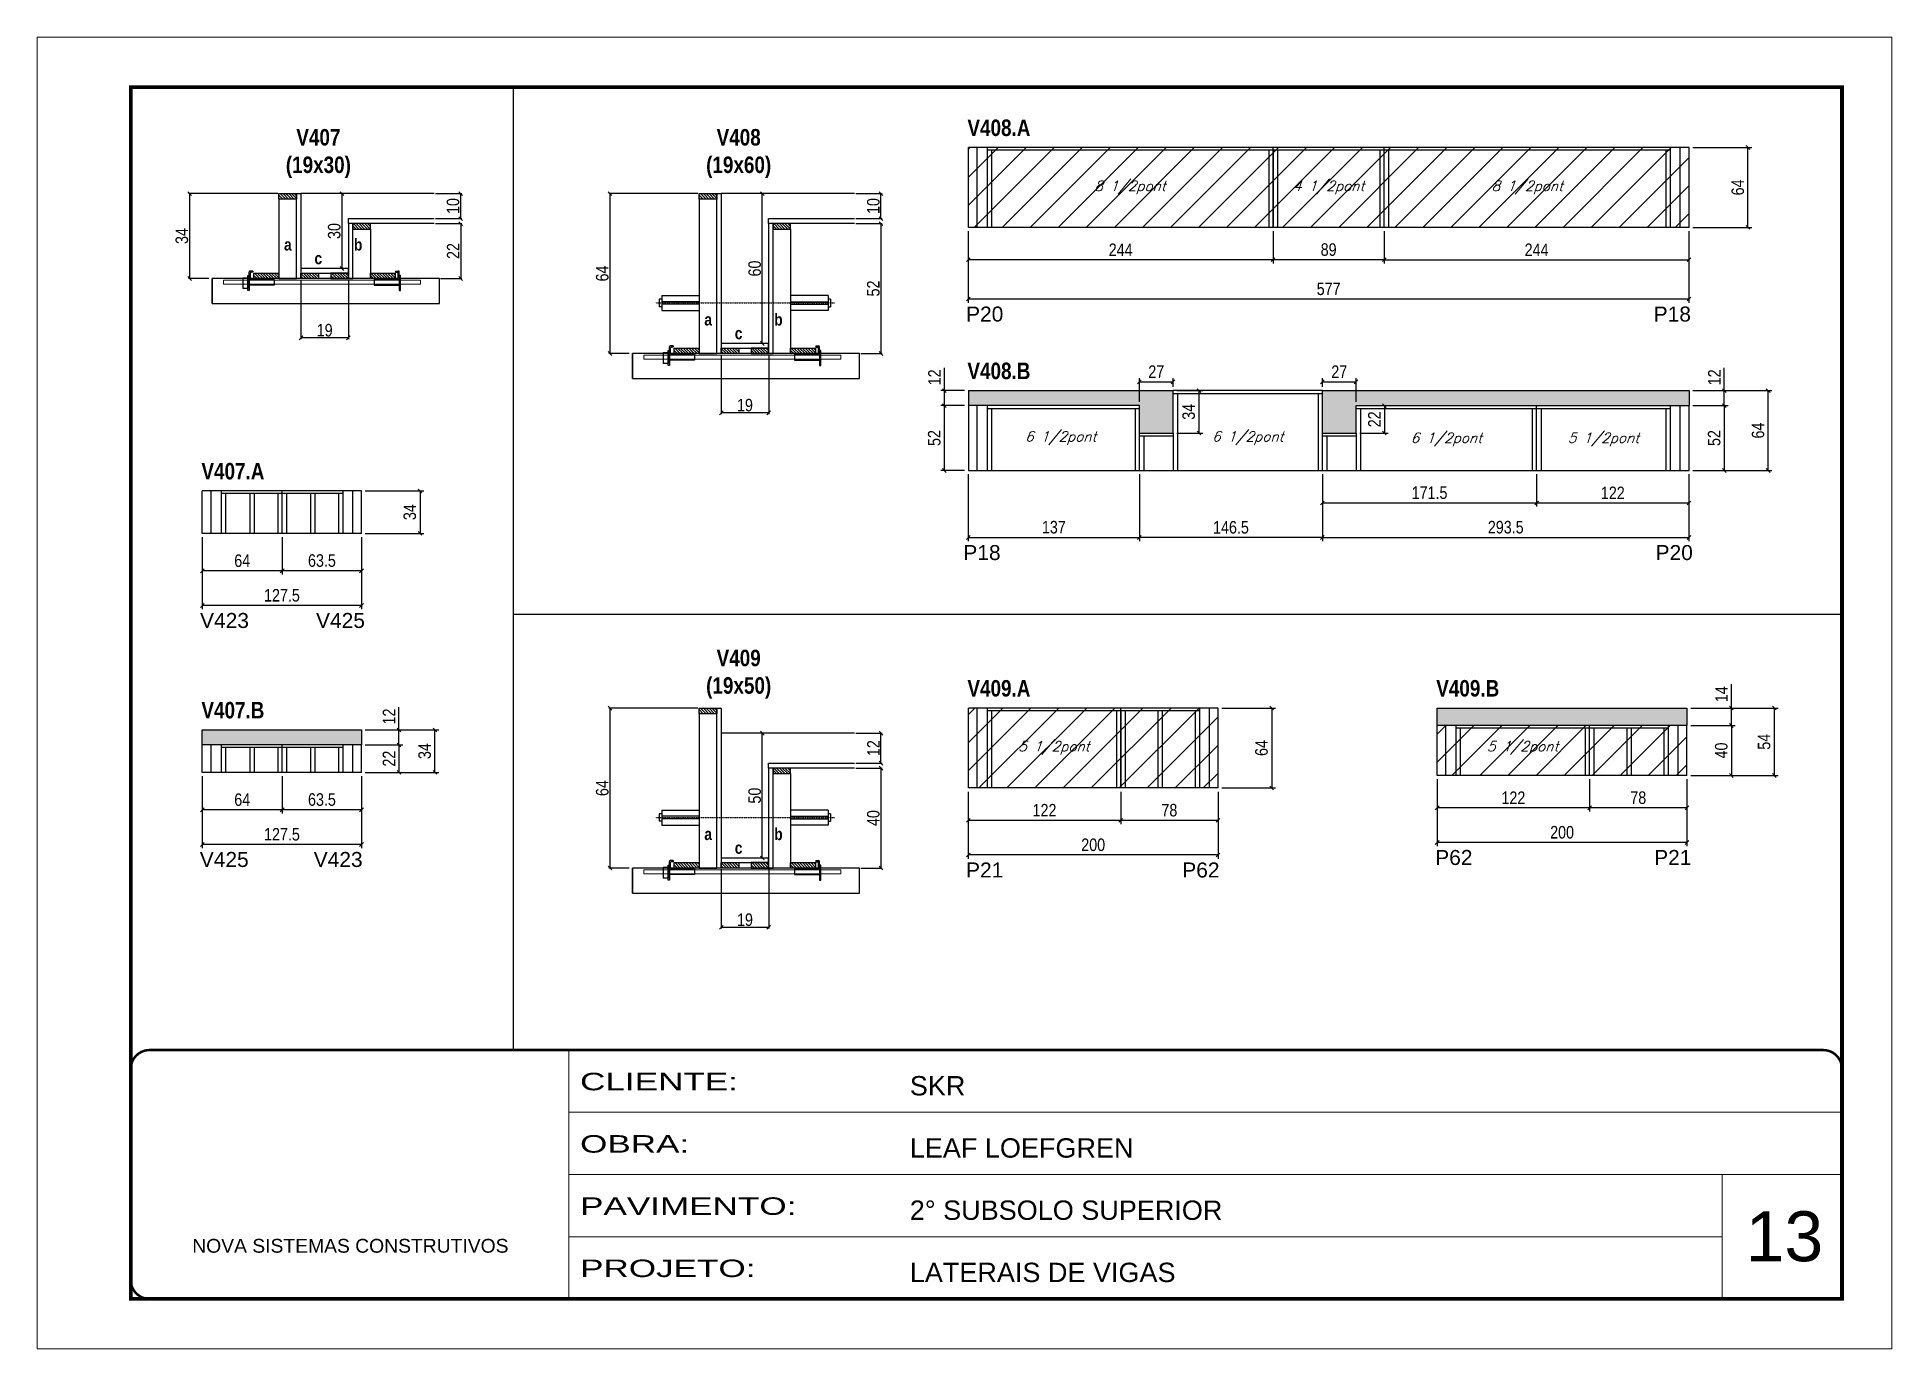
# Model space of a CAD drawing. Extents: x 3309 to 9590, y -2522 to 15424.
# Drawn here: x 3309 to 4794, y 10112 to 11162 of the extents above; entities that cross this region are included whole.
import ezdxf

# ---------------------------------------------------------------- set-up
doc = ezdxf.new("R2010")
doc.units = 0
for name, pattern in [('CONTINUO', [0]), ('DASHED', [0.75, 0.5, -0.25]), ('HIDDEN', [0.375, 0.25, -0.125])]:
    doc.linetypes.add(name, pattern=pattern)
for name, color, linetype in [('5', 5, 'Continuous'), ('barrote', 251, 'Continuous'), ('COTA', 241, 'Continuous'), ('detalhes', 4, 'Continuous'), ('NOMENCLATURA', 7, 'Continuous'), ('Painéis', 200, 'Continuous'), ('presilha', 1, 'Continuous'), ('SARR_2.2x10', 60, 'Continuous'), ('SARR_2.2x7', 40, 'Continuous'), ('SARR_3.5x7', 81, 'Continuous'), ('TENSOR', 3, 'Continuous'), ('texto', 7, 'Continuous')]:
    doc.layers.add(name, color=color, linetype=linetype)
for name, color, linetype, lineweight in [('CARIMBO', 255, 'Continuous', 9), ('CONCRETO', 251, 'Continuous', 25), ('Folhas', 255, 'Continuous', 9), ('Hachura', 251, 'Continuous', 9), ('SARRAFO DE PRESSAO', 251, 'DASHED', 9), ('SCO-___-LAJ', 2, 'Continuous', 0)]:
    doc.layers.add(name, color=color, linetype=linetype, lineweight=lineweight)
doc.styles.add('ARIAL', font='arial.ttf')
doc.styles.add('COTA TECNICA', font='techl___.ttf', dxfattribs={"height": 10})
doc.styles.add('COTA TECNICA 2X', font='techl___.ttf', dxfattribs={"height": 10})
doc.styles.add('Romans', font='romans.shx')
doc.styles.get("Standard").update_dxf_attribs({"font": 'arial.ttf'})
doc.styles.add('TECNICA', font='techb___.ttf', dxfattribs={"height": 10})
doc.styles.add('Tecnologia', font='')
doc.styles.get('Tecnologia').set_extended_font_data('Forgotten Futurist')
doc.dimstyles.new('PAINEL', dxfattribs={"dimtxt": 10, "dimasz": 3, "dimexe": 3, "dimexo": 3, "dimgap": 3, "dimtad": 1, "dimdec": 1, "dimzin": 12, "dimdsep": 46, "dimtxsty": 'COTA TECNICA', "dimblk1": 'OBLIQUE', "dimblk2": 'OBLIQUE', "dimsah": 1, "dimcen": 0.9, "dimclrd": 4, "dimclre": 4, "dimclrt": 240, "dimadec": 1, "dimazin": 3, "dimtfac": 1, "dimtdec": 1, "dimtmove": 0, "dimatfit": 3, "dimfxl": 1, "dimtolj": 1, "dimtzin": 12, "dimarcsym": 0})
doc.dimstyles.new('SECAO', dxfattribs={"dimscale": 0.333333, "dimtxt": 5, "dimasz": 9, "dimexe": 3, "dimexo": 3, "dimgap": 3, "dimtad": 1, "dimdec": 1, "dimlfac": 0.5, "dimzin": 12, "dimdsep": 46, "dimtxsty": 'COTA TECNICA 2X', "dimblk1": 'OBLIQUE', "dimblk2": 'OBLIQUE', "dimsah": 1, "dimcen": 0.9, "dimclrd": 4, "dimclre": 4, "dimclrt": 240, "dimadec": 1, "dimazin": 3, "dimtfac": 1, "dimtdec": 1, "dimtmove": 0, "dimatfit": 3, "dimfxl": 1, "dimtolj": 1, "dimtzin": 12, "dimarcsym": 0})
pattern_1 = [(135, (36756.1072, -112543.3136), (-1.122532015, -1.122532015), [])]
pattern_2 = [(135, (37092.6088, -112603.3136), (-1.122532015, -1.122532015), [])]
pattern_3 = [(50, (0, 49.937), (5.46554, -0.4781726), [0.5715, -6.2865]), (355, (0, 49.937), (-1.0573026, 5.7317054), [0.4572, -5.0292175]), (100.451445, (0.4555, 49.8973), (4.4082374, 5.2535326), [0.4857003, -5.3427073]), (46.1842, (0, 51.461), (8.1323712, -1.26127), [0.85725, -9.42975]), (96.63556, (0.678, 51.356), (7.122124, 7.422784), [0.7285507, -8.014068]), (351.18415, (0, 51.461), (7.122124, 7.422784), [0.685799, -7.543792]), (21, (0.762, 51.08), (4.5484317, -3.067956), [0.5715, -6.2865]), (326, (0.762, 51.08), (1.8540609, 5.525639), [0.4572, -5.0292]), (71.451445, (1.141, 50.8245), (6.4024926, 2.457683), [0.4857003, -5.342698]), (37.5, (0, 49.9372), (0.0926581, 2.53665117), [0, -4.96824, 0, -5.1054, 0, -5.04825]), (7.5, (0, 49.9372), (2.0045899, 3.00541724), [0, -2.91084, 0, -4.85394, 0, -1.92405]), (327.5, (-1.6993, 49.9372), (4.06771786, -0.17186232), [0, -1.905, 0, -5.9436, 0, -7.8867]), (317.5, (-2.4613, 49.9372), (4.4438754, 0.7627947), [0, -2.4765, 0, -3.94716, 0, -5.6007])]
pattern_4 = [(135, (37092.6088, -113015.1866), (-1.122532015, -1.122532015), [])]

msp = doc.modelspace()

# ---------------------------------------------------------------- texts
at = {"layer": '5', "linetype": 'Continuous'}
for s, rotation, p in [('P20', 0.00004, (4053.14, 10934.46)), ('P18', 0.00004, (4603.65, 10934.46)), ('P18', 359.99996, (4050.94, 10743.55)), ('P20', 359.99996, (4605.18, 10743.55)), ('V423', 0.00004, (3439.85, 10689.18)), ('V425', 0.00004, (3532.7, 10689.18)), ('V425', 359.99996, (3439.64, 10497.88)), ('V423', 359.99996, (3530.84, 10497.88)), ('P21', 0.00004, (4053.14, 10489.48)), ('P62', 0.00004, (4226.23, 10489.48)), ('P62', 359.99996, (4428.74, 10499.48)), ('P21', 359.99996, (4604.03, 10499.48))]:
    msp.add_text(s, height=12, rotation=rotation, dxfattribs=at).set_placement(p)
at = {"layer": 'CARIMBO', "style": 'ARIAL'}
msp.add_text('13', height=40, dxfattribs=at).set_placement((4677.23, 10182.28))
at = {"layer": 'detalhes', "style": 'TECNICA'}
for s, p in [('a', (3507.09, 10991.29)), ('b', (3563.07, 10991.28)), ('c', (3531.46, 10980.33)), ('a', (3843.6, 10931.29)), ('b', (3899.57, 10931.28)), ('c', (3867.96, 10920.33)), ('b', (3899.57, 10519.41)), ('a', (3843.6, 10519.42)), ('c', (3867.96, 10508.45))]:
    msp.add_text(s, height=9.6, dxfattribs=at).set_placement(p)
at = {"layer": 'NOMENCLATURA', "style": 'TECNICA'}
for s, p in [('V408.A', (4054.22, 11082.96)), ('V408.B', (4054.22, 10888.37)), ('V407.A', (3440.93, 10808.1)), ('V409.A', (4054.22, 10634.3)), ('V409.B', (4429.56, 10634.3)), ('V407.B', (3440.93, 10616.79))]:
    msp.add_text(s, height=13.2, dxfattribs=at).set_placement(p)
at = {"layer": 'NOMENCLATURA', "char_height": 13.2, "attachment_point": 2, "style": 'TECNICA'}
for s, insert in [('V407\\P(19x30)', (3534.57, 11088.55)), ('V408\\P(19x60)', (3871.07, 11088.55)), ('V409\\P(19x50)', (3871.07, 10671.76))]:
    msp.add_mtext_dynamic_manual_height_columns(s, width=300.2766, gutter_width=1, heights=[0], dxfattribs=dict(at, insert=insert))
at = {"layer": 'texto', "color": 2, "char_height": 8, "attachment_point": 5, "style": 'Romans'}
for s, insert in [('{\\Q19;\\C256;8 1/2pont}', (4184.44, 11041.77)), ('{\\Q19;\\C256;4 1/2pont}', (4343.44, 11041.77)), ('{\\Q19;\\C256;8 1/2pont}', (4502.44, 11041.77)), ('{\\Q19;\\C256;6 1/2pont}', (4128.94, 10841.18)), ('{\\Q19;\\C256;6 1/2pont}', (4278.69, 10841.18)), ('{\\Q19;\\C256;6 1/2pont}', (4437.69, 10840.08)), ('{\\Q19;\\C256;5 1/2pont}', (4563.44, 10840.08)), ('{\\Q19;\\C256;5 1/2pont}', (4123.44, 10593.12)), ('{\\Q19;\\C256;5 1/2pont}', (4498.78, 10593.12))]:
    msp.add_mtext(s, dxfattribs=dict(at, insert=insert))

# ---------------------------------------------------------------- blocks, each defined once
blk = doc.blocks.new('9999999999')
at = {"color": 30, "linetype": 'CONTINUO'}
for p, q in [((98564.6, 34230.2), (98564.6, 34429.4)), ((98564.6, 34379.6), (99584, 34379.6)), ((98564.6, 34329.8), (99488, 34329.8)), ((99584, 34329.8), (99488, 34329.8)), ((99488, 34329.8), (99488, 34230.2)), ((98564.6, 34280), (99488, 34280))]:
    blk.add_line(p, q, dxfattribs=at)
at = {"color": 30, "linetype": 'CONTINUO', "const_width": 2}
blk.add_lwpolyline([(99584, 34230.2), (99584, 34414.4, 0.414214), (99569, 34429.4), (98229, 34429.4, 0.414214), (98214, 34414.4), (98214, 34245.2, 0.414214), (98229, 34230.2), (99584, 34230.2)], format="xyb", dxfattribs=at)
at = {"layer": 'Folhas'}
blk.add_lwpolyline([(98139, 34190.2), (99624, 34190.2), (99624, 35240.2), (98139, 35240.2)], close=True, dxfattribs=at)
at = {"layer": 'Folhas', "color": 30, "const_width": 3}
blk.add_lwpolyline([(98214, 34230.2), (99584, 34230.2), (99584, 35200.2), (98214, 35200.2)], close=True, dxfattribs=at)
at = {"color": 7, "linetype": 'Continuous', "ltscale": 5, "style": 'ARIAL'}
for s, height, p in [('SKR', 15.48, (98837.7, 34393.1)), ('LEAF LOEFGREN', 15.483, (98837.7, 34343.3)), ('2° SUBSOLO SUPERIOR', 15.483, (98837.7, 34293.5)), ('NOVA SISTEMAS CONSTRUTIVOS', 11.059, (98263.2, 34267.2)), ('LATERAIS DE VIGAS', 15.483, (98837.7, 34243.7))]:
    blk.add_text(s, height=height, dxfattribs=at).set_placement(p)
at = {"layer": 'Folhas', "color": 7, "style": 'Tecnologia', "width": 1.5}
for s, p in [('CLIENTE:', (98573.7, 34397.2)), ('OBRA:', (98573.7, 34347.3)), ('PAVIMENTO:', (98573.7, 34297.5)), ('PROJETO:', (98573.7, 34247.7))]:
    blk.add_text(s, height=14, dxfattribs=at).set_placement(p)
blk = doc.blocks.new('_Oblique')
at = {"color": 0, "linetype": 'ByBlock', "lineweight": -2}
blk.add_line((-0.5, -0.5), (0.5, 0.5), dxfattribs=at)
blk = doc.blocks.new('*D998')
at = {"layer": 'COTA', "color": 4, "lineweight": -2, "transparency": 16777216}
for p, q in [((3520.6, 10967.9), (3520.6, 10920.4)), ((3558.6, 10967.9), (3558.6, 10920.4)), ((3558.6, 10921.4), (3520.6, 10921.4))]:
    blk.add_line(p, q, dxfattribs=at)
at = {"layer": 'Defpoints', "color": 0, "transparency": 16777216}
for p in [(3520.6, 10968.9), (3558.6, 10968.9), (3520.6, 10921.4)]:
    blk.add_point(p, dxfattribs=at)
at = {"layer": 'COTA', "color": 4, "lineweight": -2, "transparency": 16777216, "xscale": 3, "yscale": 3, "zscale": 3, "rotation": 180}
blk.add_blockref('_Oblique', (3520.6, 10921.4), dxfattribs=at)
at = {"layer": 'COTA', "color": 4, "lineweight": -2, "transparency": 16777216, "xscale": 3, "yscale": 3, "zscale": 3}
blk.add_blockref('_Oblique', (3558.6, 10921.4), dxfattribs=at)
at = {"layer": 'COTA', "color": 240, "transparency": 16777216, "insert": (3539.6, 10927.5), "char_height": 10, "attachment_point": 5, "style": 'COTA TECNICA 2X'}
blk.add_mtext('\\A1;19', dxfattribs=at)
blk = doc.blocks.new('PRESILHA METÁLICA 1')
at = {"layer": 'presilha'}
for p, q in [((0, 13), (6, 13)), ((0, 13), (0, 0)), ((6, 0), (0, 0)), ((6, 15.5), (7.5, 15.5)), ((6, -2.5), (6, 15.5)), ((6, 13), (6, 0)), ((7.5, 10.6), (7.5, 19.9)), ((7.5, 15.5), (7.5, -2.5)), ((37.5, 4.1), (7.5, 4.1)), ((12, 21), (8.6, 21)), ((9, 11.6), (9, 18.9)), ((12, 19.5), (9.6, 19.5)), ((37.5, 11), (9.6, 11)), ((12, 21), (12, 19.5)), ((37.5, 11), (37.5, 4.1)), ((7.5, -2.5), (6, -2.5))]:
    blk.add_line(p, q, dxfattribs=at)
for centre, radius, start, end in [((8.6, 19.9), 1.14, 90, 180), ((9.6, 18.9), 0.57, 90, 180), ((9.6, 11.6), 0.57, 180, 270)]:
    blk.add_arc(centre, radius, start, end, dxfattribs=at)
blk = doc.blocks.new('PRESILHA METÁLICA 2')
at = {"layer": 'presilha'}
for p, q in [((-5.2, 23.5), (-5.2, 22)), ((-5.2, 23.5), (-1.9, 23.5)), ((-0.8, 14.6), (-0.8, 22.4)), ((-30.8, 13.5), (-30.8, 6.6)), ((-30.8, 13.5), (-2.8, 13.5)), ((-30.8, 6.6), (-0.8, 6.6)), ((-5.2, 22), (-2.8, 22)), ((-2.2, 14.1), (-2.2, 21.4)), ((0.8, 18), (-0.8, 18)), ((-0.8, 18), (-0.8, 0)), ((-0.8, 0), (0.8, 0)), ((0.8, 0), (0.8, 18))]:
    blk.add_line(p, q, dxfattribs=at)
for centre, radius, start, end in [((-1.9, 22.4), 1.14, 0, 90), ((-2.8, 21.4), 0.57, 0, 90), ((-2.8, 14.1), 0.57, 270, 0)]:
    blk.add_arc(centre, radius, start, end, dxfattribs=at)
blk = doc.blocks.new('*D999')
at = {"layer": 'COTA', "color": 4, "lineweight": -2, "transparency": 16777216}
for p, q in [((3502, 11036.9), (3430.5, 11036.9)), ((3431.5, 11036.9), (3431.5, 10968.9)), ((3446.8, 10968.9), (3430.5, 10968.9))]:
    blk.add_line(p, q, dxfattribs=at)
at = {"layer": 'Defpoints', "color": 0, "transparency": 16777216}
for p in [(3503, 11036.9), (3431.5, 10968.9), (3447.8, 10968.9)]:
    blk.add_point(p, dxfattribs=at)
at = {"layer": 'COTA', "color": 4, "lineweight": -2, "transparency": 16777216, "xscale": 3, "yscale": 3, "zscale": 3}
for p, rotation in [((3431.5, 11036.9), 90), ((3431.5, 10968.9), 270)]:
    blk.add_blockref('_Oblique', p, dxfattribs=dict(at, rotation=rotation))
at = {"layer": 'COTA', "color": 240, "transparency": 16777216, "insert": (3425.3, 11002.9), "char_height": 10, "attachment_point": 5, "rotation": 90, "style": 'COTA TECNICA 2X'}
blk.add_mtext('\\A1;34', dxfattribs=at)
blk = doc.blocks.new('*D1000')
at = {"layer": 'COTA', "color": 4, "lineweight": -2, "transparency": 16777216}
for p, q in [((3628.3, 11012.9), (3649.5, 11012.9)), ((3648.5, 11012.9), (3648.5, 10968.9)), ((3632.4, 10968.9), (3649.5, 10968.9))]:
    blk.add_line(p, q, dxfattribs=at)
at = {"layer": 'Defpoints', "color": 0, "transparency": 16777216}
for p in [(3627.3, 11012.9), (3631.4, 10968.9), (3648.5, 10968.9)]:
    blk.add_point(p, dxfattribs=at)
at = {"layer": 'COTA', "color": 4, "lineweight": -2, "transparency": 16777216, "xscale": 3, "yscale": 3, "zscale": 3}
for p, rotation in [((3648.5, 11012.9), 90), ((3648.5, 10968.9), 270)]:
    blk.add_blockref('_Oblique', p, dxfattribs=dict(at, rotation=rotation))
at = {"layer": 'COTA', "color": 240, "transparency": 16777216, "insert": (3642.5, 10990.9), "char_height": 10, "attachment_point": 5, "rotation": 90, "style": 'COTA TECNICA 2X'}
blk.add_mtext('\\A1;22', dxfattribs=at)
blk = doc.blocks.new('*D1001')
at = {"layer": 'COTA', "color": 4, "lineweight": -2, "transparency": 16777216}
for p, q in [((3557.6, 11036.9), (3552.5, 11036.9)), ((3553.5, 10976.9), (3553.5, 11036.9)), ((3557.6, 10976.9), (3552.5, 10976.9))]:
    blk.add_line(p, q, dxfattribs=at)
at = {"layer": 'Defpoints', "color": 0, "transparency": 16777216}
for p in [(3553.5, 11036.9), (3558.6, 11036.9), (3558.6, 10976.9)]:
    blk.add_point(p, dxfattribs=at)
at = {"layer": 'COTA', "color": 4, "lineweight": -2, "transparency": 16777216, "xscale": 3, "yscale": 3, "zscale": 3}
for p, rotation in [((3553.5, 11036.9), 90), ((3553.5, 10976.9), 270)]:
    blk.add_blockref('_Oblique', p, dxfattribs=dict(at, rotation=rotation))
at = {"layer": 'COTA', "color": 240, "transparency": 16777216, "insert": (3547.3, 11006.9), "char_height": 10, "attachment_point": 5, "rotation": 90, "style": 'COTA TECNICA 2X'}
blk.add_mtext('\\A1;30', dxfattribs=at)
blk = doc.blocks.new('*D1002')
at = {"layer": 'COTA', "color": 4, "lineweight": -2, "transparency": 16777216}
for p, q in [((3628.3, 11036.9), (3649.5, 11036.9)), ((3648.5, 11016.9), (3648.5, 11036.9)), ((3628.3, 11016.9), (3649.5, 11016.9))]:
    blk.add_line(p, q, dxfattribs=at)
at = {"layer": 'Defpoints', "color": 0, "transparency": 16777216}
for p in [(3627.3, 11036.9), (3648.5, 11036.9), (3627.3, 11016.9)]:
    blk.add_point(p, dxfattribs=at)
at = {"layer": 'COTA', "color": 4, "lineweight": -2, "transparency": 16777216, "xscale": 3, "yscale": 3, "zscale": 3}
for p, rotation in [((3648.5, 11036.9), 90), ((3648.5, 11016.9), 270)]:
    blk.add_blockref('_Oblique', p, dxfattribs=dict(at, rotation=rotation))
at = {"layer": 'COTA', "color": 240, "transparency": 16777216, "insert": (3642.4, 11026.9), "char_height": 10, "attachment_point": 5, "rotation": 90, "style": 'COTA TECNICA 2X'}
blk.add_mtext('\\A1;10', dxfattribs=at)
blk = doc.blocks.new('*D1003')
at = {"layer": 'COTA', "color": 4, "linetype": 'ByBlock', "lineweight": -2, "transparency": 16777216}
for p, q in [((3505.6, 10761.9), (3505.6, 10731.9)), ((3569.1, 10761.9), (3569.1, 10731.9)), ((3569.1, 10734.9), (3505.6, 10734.9))]:
    blk.add_line(p, q, dxfattribs=at)
at = {"layer": 'Defpoints', "color": 0, "linetype": 'ByBlock', "transparency": 16777216}
for p in [(3505.6, 10764.9), (3569.1, 10764.9), (3505.6, 10734.9)]:
    blk.add_point(p, dxfattribs=at)
at = {"layer": 'COTA', "color": 4, "linetype": 'ByBlock', "lineweight": -2, "transparency": 16777216, "xscale": 3, "yscale": 3, "zscale": 3, "rotation": 180}
blk.add_blockref('_Oblique', (3505.6, 10734.9), dxfattribs=at)
at = {"layer": 'COTA', "color": 4, "linetype": 'ByBlock', "lineweight": -2, "transparency": 16777216, "xscale": 3, "yscale": 3, "zscale": 3}
blk.add_blockref('_Oblique', (3569.1, 10734.9), dxfattribs=at)
at = {"layer": 'COTA', "color": 240, "linetype": 'ByBlock', "transparency": 16777216, "insert": (3537.4, 10743.1), "char_height": 10, "attachment_point": 5, "style": 'COTA TECNICA'}
blk.add_mtext('\\A1;63.5', dxfattribs=at)
blk = doc.blocks.new('*D1004')
at = {"layer": 'COTA', "color": 4, "linetype": 'ByBlock', "lineweight": -2, "transparency": 16777216}
for p, q in [((3441.6, 10761.9), (3441.6, 10731.9)), ((3505.6, 10761.9), (3505.6, 10731.9)), ((3505.6, 10734.9), (3441.6, 10734.9))]:
    blk.add_line(p, q, dxfattribs=at)
at = {"layer": 'Defpoints', "color": 0, "linetype": 'ByBlock', "transparency": 16777216}
for p in [(3441.6, 10764.9), (3505.6, 10764.9), (3441.6, 10734.9)]:
    blk.add_point(p, dxfattribs=at)
at = {"layer": 'COTA', "color": 4, "linetype": 'ByBlock', "lineweight": -2, "transparency": 16777216, "xscale": 3, "yscale": 3, "zscale": 3, "rotation": 180}
blk.add_blockref('_Oblique', (3441.6, 10734.9), dxfattribs=at)
at = {"layer": 'COTA', "color": 4, "linetype": 'ByBlock', "lineweight": -2, "transparency": 16777216, "xscale": 3, "yscale": 3, "zscale": 3}
blk.add_blockref('_Oblique', (3505.6, 10734.9), dxfattribs=at)
at = {"layer": 'COTA', "color": 240, "linetype": 'ByBlock', "transparency": 16777216, "insert": (3473.6, 10743), "char_height": 10, "attachment_point": 5, "style": 'COTA TECNICA'}
blk.add_mtext('\\A1;64', dxfattribs=at)
blk = doc.blocks.new('*D1005')
at = {"layer": 'COTA', "color": 4, "linetype": 'ByBlock', "lineweight": -2, "transparency": 16777216}
for p, q in [((3441.6, 10761.9), (3441.6, 10704.2)), ((3569.1, 10761.9), (3569.1, 10704.2)), ((3569.1, 10707.2), (3441.6, 10707.2))]:
    blk.add_line(p, q, dxfattribs=at)
at = {"layer": 'Defpoints', "color": 0, "linetype": 'ByBlock', "transparency": 16777216}
for p in [(3441.6, 10764.9), (3569.1, 10764.9), (3441.6, 10707.2)]:
    blk.add_point(p, dxfattribs=at)
at = {"layer": 'COTA', "color": 4, "linetype": 'ByBlock', "lineweight": -2, "transparency": 16777216, "xscale": 3, "yscale": 3, "zscale": 3, "rotation": 180}
blk.add_blockref('_Oblique', (3441.6, 10707.2), dxfattribs=at)
at = {"layer": 'COTA', "color": 4, "linetype": 'ByBlock', "lineweight": -2, "transparency": 16777216, "xscale": 3, "yscale": 3, "zscale": 3}
blk.add_blockref('_Oblique', (3569.1, 10707.2), dxfattribs=at)
at = {"layer": 'COTA', "color": 240, "linetype": 'ByBlock', "transparency": 16777216, "insert": (3505.4, 10715.3), "char_height": 10, "attachment_point": 5, "style": 'COTA TECNICA'}
blk.add_mtext('\\A1;127.5', dxfattribs=at)
blk = doc.blocks.new('*D1006')
at = {"layer": 'COTA', "color": 4, "lineweight": -2, "transparency": 16777216}
for p, q in [((3572.1, 10798.9), (3619, 10798.9)), ((3616, 10798.9), (3616, 10764.9)), ((3572.1, 10764.9), (3619, 10764.9))]:
    blk.add_line(p, q, dxfattribs=at)
at = {"layer": 'Defpoints', "color": 0, "transparency": 16777216}
for p in [(3569.1, 10798.9), (3569.1, 10764.9), (3616, 10764.9)]:
    blk.add_point(p, dxfattribs=at)
at = {"layer": 'COTA', "color": 4, "lineweight": -2, "transparency": 16777216, "xscale": 3, "yscale": 3, "zscale": 3}
for p, rotation in [((3616, 10798.9), 90), ((3616, 10764.9), 270)]:
    blk.add_blockref('_Oblique', p, dxfattribs=dict(at, rotation=rotation))
at = {"layer": 'COTA', "color": 240, "transparency": 16777216, "insert": (3607.8, 10781.9), "char_height": 10, "attachment_point": 5, "rotation": 90, "style": 'COTA TECNICA'}
blk.add_mtext('\\A1;34', dxfattribs=at)
blk = doc.blocks.new('*D1007')
at = {"layer": 'COTA', "color": 4, "linetype": 'ByBlock', "lineweight": -2, "transparency": 16777216}
for p, q in [((3505.6, 10570.6), (3505.6, 10540.6)), ((3569.1, 10570.6), (3569.1, 10540.6)), ((3569.1, 10543.6), (3505.6, 10543.6))]:
    blk.add_line(p, q, dxfattribs=at)
at = {"layer": 'Defpoints', "color": 0, "linetype": 'ByBlock', "transparency": 16777216}
for p in [(3505.6, 10573.6), (3569.1, 10573.6), (3505.6, 10543.6)]:
    blk.add_point(p, dxfattribs=at)
at = {"layer": 'COTA', "color": 4, "linetype": 'ByBlock', "lineweight": -2, "transparency": 16777216, "xscale": 3, "yscale": 3, "zscale": 3, "rotation": 180}
blk.add_blockref('_Oblique', (3505.6, 10543.6), dxfattribs=at)
at = {"layer": 'COTA', "color": 4, "linetype": 'ByBlock', "lineweight": -2, "transparency": 16777216, "xscale": 3, "yscale": 3, "zscale": 3}
blk.add_blockref('_Oblique', (3569.1, 10543.6), dxfattribs=at)
at = {"layer": 'COTA', "color": 240, "linetype": 'ByBlock', "transparency": 16777216, "insert": (3537.4, 10551.8), "char_height": 10, "attachment_point": 5, "style": 'COTA TECNICA'}
blk.add_mtext('\\A1;63.5', dxfattribs=at)
blk = doc.blocks.new('*D1008')
at = {"layer": 'COTA', "color": 4, "linetype": 'ByBlock', "lineweight": -2, "transparency": 16777216}
for p, q in [((3441.6, 10570.6), (3441.6, 10540.6)), ((3505.6, 10570.6), (3505.6, 10540.6)), ((3505.6, 10543.6), (3441.6, 10543.6))]:
    blk.add_line(p, q, dxfattribs=at)
at = {"layer": 'Defpoints', "color": 0, "linetype": 'ByBlock', "transparency": 16777216}
for p in [(3441.6, 10573.6), (3505.6, 10573.6), (3441.6, 10543.6)]:
    blk.add_point(p, dxfattribs=at)
at = {"layer": 'COTA', "color": 4, "linetype": 'ByBlock', "lineweight": -2, "transparency": 16777216, "xscale": 3, "yscale": 3, "zscale": 3, "rotation": 180}
blk.add_blockref('_Oblique', (3441.6, 10543.6), dxfattribs=at)
at = {"layer": 'COTA', "color": 4, "linetype": 'ByBlock', "lineweight": -2, "transparency": 16777216, "xscale": 3, "yscale": 3, "zscale": 3}
blk.add_blockref('_Oblique', (3505.6, 10543.6), dxfattribs=at)
at = {"layer": 'COTA', "color": 240, "linetype": 'ByBlock', "transparency": 16777216, "insert": (3473.6, 10551.7), "char_height": 10, "attachment_point": 5, "style": 'COTA TECNICA'}
blk.add_mtext('\\A1;64', dxfattribs=at)
blk = doc.blocks.new('*D1009')
at = {"layer": 'COTA', "color": 4, "linetype": 'ByBlock', "lineweight": -2, "transparency": 16777216}
for p, q in [((3441.6, 10570.6), (3441.6, 10512.9)), ((3569.1, 10570.6), (3569.1, 10512.9)), ((3569.1, 10515.9), (3441.6, 10515.9))]:
    blk.add_line(p, q, dxfattribs=at)
at = {"layer": 'Defpoints', "color": 0, "linetype": 'ByBlock', "transparency": 16777216}
for p in [(3441.6, 10573.6), (3569.1, 10573.6), (3441.6, 10515.9)]:
    blk.add_point(p, dxfattribs=at)
at = {"layer": 'COTA', "color": 4, "linetype": 'ByBlock', "lineweight": -2, "transparency": 16777216, "xscale": 3, "yscale": 3, "zscale": 3, "rotation": 180}
blk.add_blockref('_Oblique', (3441.6, 10515.9), dxfattribs=at)
at = {"layer": 'COTA', "color": 4, "linetype": 'ByBlock', "lineweight": -2, "transparency": 16777216, "xscale": 3, "yscale": 3, "zscale": 3}
blk.add_blockref('_Oblique', (3569.1, 10515.9), dxfattribs=at)
at = {"layer": 'COTA', "color": 240, "linetype": 'ByBlock', "transparency": 16777216, "insert": (3505.4, 10524), "char_height": 10, "attachment_point": 5, "style": 'COTA TECNICA'}
blk.add_mtext('\\A1;127.5', dxfattribs=at)
blk = doc.blocks.new('*D1010')
at = {"layer": 'COTA', "color": 4, "lineweight": -2, "transparency": 16777216}
for p, q in [((3572.1, 10595.6), (3602.1, 10595.6)), ((3599.1, 10595.6), (3599.1, 10573.6)), ((3572.1, 10573.6), (3602.1, 10573.6))]:
    blk.add_line(p, q, dxfattribs=at)
at = {"layer": 'Defpoints', "color": 0, "transparency": 16777216}
for p in [(3569.1, 10595.6), (3569.1, 10573.6), (3599.1, 10573.6)]:
    blk.add_point(p, dxfattribs=at)
at = {"layer": 'COTA', "color": 4, "lineweight": -2, "transparency": 16777216, "xscale": 3, "yscale": 3, "zscale": 3}
for p, rotation in [((3599.1, 10595.6), 90), ((3599.1, 10573.6), 270)]:
    blk.add_blockref('_Oblique', p, dxfattribs=dict(at, rotation=rotation))
at = {"layer": 'COTA', "color": 240, "transparency": 16777216, "insert": (3591.1, 10584.6), "char_height": 10, "attachment_point": 5, "rotation": 90, "style": 'COTA TECNICA'}
blk.add_mtext('\\A1;22', dxfattribs=at)
blk = doc.blocks.new('*D1011')
at = {"layer": 'COTA', "color": 4, "linetype": 'ByBlock', "lineweight": -2, "transparency": 16777216}
for p, q in [((4298.9, 11006.8), (4298.9, 10980.9)), ((4387.9, 11006.8), (4387.9, 10980.9)), ((4387.9, 10983.9), (4298.9, 10983.9))]:
    blk.add_line(p, q, dxfattribs=at)
at = {"layer": 'Defpoints', "color": 0, "linetype": 'ByBlock', "transparency": 16777216}
for p in [(4298.9, 11009.8), (4387.9, 11009.8), (4298.9, 10983.9)]:
    blk.add_point(p, dxfattribs=at)
at = {"layer": 'COTA', "color": 4, "linetype": 'ByBlock', "lineweight": -2, "transparency": 16777216, "xscale": 3, "yscale": 3, "zscale": 3, "rotation": 180}
blk.add_blockref('_Oblique', (4298.9, 10983.9), dxfattribs=at)
at = {"layer": 'COTA', "color": 4, "linetype": 'ByBlock', "lineweight": -2, "transparency": 16777216, "xscale": 3, "yscale": 3, "zscale": 3}
blk.add_blockref('_Oblique', (4387.9, 10983.9), dxfattribs=at)
at = {"layer": 'COTA', "color": 240, "linetype": 'ByBlock', "transparency": 16777216, "insert": (4343.4, 10992), "char_height": 10, "attachment_point": 5, "style": 'COTA TECNICA'}
blk.add_mtext('\\A1;89', dxfattribs=at)
blk = doc.blocks.new('*D1012')
at = {"layer": 'COTA', "color": 4, "linetype": 'ByBlock', "lineweight": -2, "transparency": 16777216}
for p, q in [((4054.9, 11006.8), (4054.9, 10980.9)), ((4298.9, 11006.8), (4298.9, 10980.9)), ((4298.9, 10983.9), (4054.9, 10983.9))]:
    blk.add_line(p, q, dxfattribs=at)
at = {"layer": 'Defpoints', "color": 0, "linetype": 'ByBlock', "transparency": 16777216}
for p in [(4054.9, 11009.8), (4298.9, 11009.8), (4054.9, 10983.9)]:
    blk.add_point(p, dxfattribs=at)
at = {"layer": 'COTA', "color": 4, "linetype": 'ByBlock', "lineweight": -2, "transparency": 16777216, "xscale": 3, "yscale": 3, "zscale": 3, "rotation": 180}
blk.add_blockref('_Oblique', (4054.9, 10983.9), dxfattribs=at)
at = {"layer": 'COTA', "color": 4, "linetype": 'ByBlock', "lineweight": -2, "transparency": 16777216, "xscale": 3, "yscale": 3, "zscale": 3}
blk.add_blockref('_Oblique', (4298.9, 10983.9), dxfattribs=at)
at = {"layer": 'COTA', "color": 240, "linetype": 'ByBlock', "transparency": 16777216, "insert": (4176.9, 10991.9), "char_height": 10, "attachment_point": 5, "style": 'COTA TECNICA'}
blk.add_mtext('\\A1;244', dxfattribs=at)
blk = doc.blocks.new('*D1013')
at = {"layer": 'COTA', "color": 4, "linetype": 'ByBlock', "lineweight": -2, "transparency": 16777216}
for p, q in [((4054.9, 11006.8), (4054.9, 10949.5)), ((4631.9, 11006.8), (4631.9, 10949.5)), ((4631.9, 10952.5), (4054.9, 10952.5))]:
    blk.add_line(p, q, dxfattribs=at)
at = {"layer": 'Defpoints', "color": 0, "linetype": 'ByBlock', "transparency": 16777216}
for p in [(4054.9, 11009.8), (4631.9, 11009.8), (4054.9, 10952.5)]:
    blk.add_point(p, dxfattribs=at)
at = {"layer": 'COTA', "color": 4, "linetype": 'ByBlock', "lineweight": -2, "transparency": 16777216, "xscale": 3, "yscale": 3, "zscale": 3, "rotation": 180}
blk.add_blockref('_Oblique', (4054.9, 10952.5), dxfattribs=at)
at = {"layer": 'COTA', "color": 4, "linetype": 'ByBlock', "lineweight": -2, "transparency": 16777216, "xscale": 3, "yscale": 3, "zscale": 3}
blk.add_blockref('_Oblique', (4631.9, 10952.5), dxfattribs=at)
at = {"layer": 'COTA', "color": 240, "linetype": 'ByBlock', "transparency": 16777216, "insert": (4343.4, 10960.6), "char_height": 10, "attachment_point": 5, "style": 'COTA TECNICA'}
blk.add_mtext('\\A1;577', dxfattribs=at)
blk = doc.blocks.new('*D1014')
at = {"layer": 'COTA', "color": 4, "lineweight": -2, "transparency": 16777216}
for p, q in [((4387.9, 11006.8), (4387.9, 10980.9)), ((4631.9, 11006.8), (4631.9, 10980.9)), ((4387.9, 10983.9), (4631.9, 10983.9))]:
    blk.add_line(p, q, dxfattribs=at)
at = {"layer": 'Defpoints', "color": 0, "transparency": 16777216}
for p in [(4387.9, 11009.8), (4631.9, 11009.8), (4631.9, 10983.9)]:
    blk.add_point(p, dxfattribs=at)
at = {"layer": 'COTA', "color": 4, "lineweight": -2, "transparency": 16777216, "xscale": 3, "yscale": 3, "zscale": 3, "rotation": 180}
blk.add_blockref('_Oblique', (4387.9, 10983.9), dxfattribs=at)
at = {"layer": 'COTA', "color": 4, "lineweight": -2, "transparency": 16777216, "xscale": 3, "yscale": 3, "zscale": 3}
blk.add_blockref('_Oblique', (4631.9, 10983.9), dxfattribs=at)
at = {"layer": 'COTA', "color": 240, "transparency": 16777216, "insert": (4509.9, 10991.9), "char_height": 10, "attachment_point": 5, "style": 'COTA TECNICA'}
blk.add_mtext('\\A1;244', dxfattribs=at)
blk = doc.blocks.new('*D1015')
at = {"layer": 'COTA', "color": 4, "lineweight": -2, "transparency": 16777216}
for p, q in [((4634.9, 11073.8), (4682.1, 11073.8)), ((4679.1, 11009.8), (4679.1, 11073.8)), ((4634.9, 11009.8), (4682.1, 11009.8))]:
    blk.add_line(p, q, dxfattribs=at)
at = {"layer": 'Defpoints', "color": 0, "transparency": 16777216}
for p in [(4631.9, 11073.8), (4679.1, 11073.8), (4631.9, 11009.8)]:
    blk.add_point(p, dxfattribs=at)
at = {"layer": 'COTA', "color": 4, "lineweight": -2, "transparency": 16777216, "xscale": 3, "yscale": 3, "zscale": 3}
for p, rotation in [((4679.1, 11073.8), 90), ((4679.1, 11009.8), 270)]:
    blk.add_blockref('_Oblique', p, dxfattribs=dict(at, rotation=rotation))
at = {"layer": 'COTA', "color": 240, "transparency": 16777216, "insert": (4671, 11041.8), "char_height": 10, "attachment_point": 5, "rotation": 90, "style": 'COTA TECNICA'}
blk.add_mtext('\\A1;64', dxfattribs=at)
blk = doc.blocks.new('*D1016')
at = {"layer": 'COTA', "color": 4, "lineweight": -2, "transparency": 16777216}
for p, q in [((3857.1, 10907.9), (3857.1, 10860.4)), ((3895.1, 10907.9), (3895.1, 10860.4)), ((3895.1, 10861.4), (3857.1, 10861.4))]:
    blk.add_line(p, q, dxfattribs=at)
at = {"layer": 'Defpoints', "color": 0, "transparency": 16777216}
for p in [(3857.1, 10908.9), (3895.1, 10908.9), (3857.1, 10861.4)]:
    blk.add_point(p, dxfattribs=at)
at = {"layer": 'COTA', "color": 4, "lineweight": -2, "transparency": 16777216, "xscale": 3, "yscale": 3, "zscale": 3, "rotation": 180}
blk.add_blockref('_Oblique', (3857.1, 10861.4), dxfattribs=at)
at = {"layer": 'COTA', "color": 4, "lineweight": -2, "transparency": 16777216, "xscale": 3, "yscale": 3, "zscale": 3}
blk.add_blockref('_Oblique', (3895.1, 10861.4), dxfattribs=at)
at = {"layer": 'COTA', "color": 240, "transparency": 16777216, "insert": (3876.1, 10867.5), "char_height": 10, "attachment_point": 5, "style": 'COTA TECNICA 2X'}
blk.add_mtext('\\A1;19', dxfattribs=at)
blk = doc.blocks.new('*D1017')
at = {"layer": 'COTA', "color": 4, "lineweight": -2, "transparency": 16777216}
for p, q in [((3838.5, 11036.9), (3767, 11036.9)), ((3768, 11036.9), (3768, 10908.9)), ((3783.3, 10908.9), (3767, 10908.9))]:
    blk.add_line(p, q, dxfattribs=at)
at = {"layer": 'Defpoints', "color": 0, "transparency": 16777216}
for p in [(3839.5, 11036.9), (3768, 10908.9), (3784.3, 10908.9)]:
    blk.add_point(p, dxfattribs=at)
at = {"layer": 'COTA', "color": 4, "lineweight": -2, "transparency": 16777216, "xscale": 3, "yscale": 3, "zscale": 3}
for p, rotation in [((3768, 11036.9), 90), ((3768, 10908.9), 270)]:
    blk.add_blockref('_Oblique', p, dxfattribs=dict(at, rotation=rotation))
at = {"layer": 'COTA', "color": 240, "transparency": 16777216, "insert": (3761.9, 10972.9), "char_height": 10, "attachment_point": 5, "rotation": 90, "style": 'COTA TECNICA 2X'}
blk.add_mtext('\\A1;64', dxfattribs=at)
blk = doc.blocks.new('*D1018')
at = {"layer": 'COTA', "color": 4, "lineweight": -2, "transparency": 16777216}
for p, q in [((3964.8, 11012.9), (3986, 11012.9)), ((3985, 11012.9), (3985, 10908.9)), ((3968.9, 10908.9), (3986, 10908.9))]:
    blk.add_line(p, q, dxfattribs=at)
at = {"layer": 'Defpoints', "color": 0, "transparency": 16777216}
for p in [(3963.8, 11012.9), (3967.9, 10908.9), (3985, 10908.9)]:
    blk.add_point(p, dxfattribs=at)
at = {"layer": 'COTA', "color": 4, "lineweight": -2, "transparency": 16777216, "xscale": 3, "yscale": 3, "zscale": 3}
for p, rotation in [((3985, 11012.9), 90), ((3985, 10908.9), 270)]:
    blk.add_blockref('_Oblique', p, dxfattribs=dict(at, rotation=rotation))
at = {"layer": 'COTA', "color": 240, "transparency": 16777216, "insert": (3978.9, 10960.9), "char_height": 10, "attachment_point": 5, "rotation": 90, "style": 'COTA TECNICA 2X'}
blk.add_mtext('\\A1;52', dxfattribs=at)
blk = doc.blocks.new('*D1019')
at = {"layer": 'COTA', "color": 4, "lineweight": -2, "transparency": 16777216}
for p, q in [((3894.1, 11036.9), (3889, 11036.9)), ((3890, 10916.9), (3890, 11036.9)), ((3894.1, 10916.9), (3889, 10916.9))]:
    blk.add_line(p, q, dxfattribs=at)
at = {"layer": 'Defpoints', "color": 0, "transparency": 16777216}
for p in [(3890, 11036.9), (3895.1, 11036.9), (3895.1, 10916.9)]:
    blk.add_point(p, dxfattribs=at)
at = {"layer": 'COTA', "color": 4, "lineweight": -2, "transparency": 16777216, "xscale": 3, "yscale": 3, "zscale": 3}
for p, rotation in [((3890, 11036.9), 90), ((3890, 10916.9), 270)]:
    blk.add_blockref('_Oblique', p, dxfattribs=dict(at, rotation=rotation))
at = {"layer": 'COTA', "color": 240, "transparency": 16777216, "insert": (3883.9, 10976.9), "char_height": 10, "attachment_point": 5, "rotation": 90, "style": 'COTA TECNICA 2X'}
blk.add_mtext('\\A1;60', dxfattribs=at)
blk = doc.blocks.new('*D1020')
at = {"layer": 'COTA', "color": 4, "lineweight": -2, "transparency": 16777216}
for p, q in [((3964.8, 11036.9), (3986, 11036.9)), ((3985, 11016.9), (3985, 11036.9)), ((3964.8, 11016.9), (3986, 11016.9))]:
    blk.add_line(p, q, dxfattribs=at)
at = {"layer": 'Defpoints', "color": 0, "transparency": 16777216}
for p in [(3963.8, 11036.9), (3985, 11036.9), (3963.8, 11016.9)]:
    blk.add_point(p, dxfattribs=at)
at = {"layer": 'COTA', "color": 4, "lineweight": -2, "transparency": 16777216, "xscale": 3, "yscale": 3, "zscale": 3}
for p, rotation in [((3985, 11036.9), 90), ((3985, 11016.9), 270)]:
    blk.add_blockref('_Oblique', p, dxfattribs=dict(at, rotation=rotation))
at = {"layer": 'COTA', "color": 240, "transparency": 16777216, "insert": (3978.9, 11026.9), "char_height": 10, "attachment_point": 5, "rotation": 90, "style": 'COTA TECNICA 2X'}
blk.add_mtext('\\A1;10', dxfattribs=at)
blk = doc.blocks.new('*D1021')
at = {"layer": 'COTA', "color": 4, "linetype": 'ByBlock', "lineweight": -2, "transparency": 16777216}
for p, q in [((4338.4, 10812.2), (4338.4, 10786.3)), ((4509.9, 10812.2), (4509.9, 10786.3)), ((4338.4, 10789.3), (4509.9, 10789.3))]:
    blk.add_line(p, q, dxfattribs=at)
at = {"layer": 'Defpoints', "color": 0, "linetype": 'ByBlock', "transparency": 16777216}
for p in [(4338.4, 10815.2), (4509.9, 10815.2), (4509.9, 10789.3)]:
    blk.add_point(p, dxfattribs=at)
at = {"layer": 'COTA', "color": 4, "linetype": 'ByBlock', "lineweight": -2, "transparency": 16777216, "xscale": 3, "yscale": 3, "zscale": 3, "rotation": 180}
blk.add_blockref('_Oblique', (4338.4, 10789.3), dxfattribs=at)
at = {"layer": 'COTA', "color": 4, "linetype": 'ByBlock', "lineweight": -2, "transparency": 16777216, "xscale": 3, "yscale": 3, "zscale": 3}
blk.add_blockref('_Oblique', (4509.9, 10789.3), dxfattribs=at)
at = {"layer": 'COTA', "color": 240, "linetype": 'ByBlock', "transparency": 16777216, "insert": (4424.2, 10797.4), "char_height": 10, "attachment_point": 5, "style": 'COTA TECNICA'}
blk.add_mtext('\\A1;171.5', dxfattribs=at)
blk = doc.blocks.new('*D1022')
at = {"layer": 'COTA', "color": 4, "linetype": 'ByBlock', "lineweight": -2, "transparency": 16777216}
for p, q in [((4509.9, 10812.2), (4509.9, 10786.3)), ((4631.9, 10812.2), (4631.9, 10786.3)), ((4509.9, 10789.3), (4631.9, 10789.3))]:
    blk.add_line(p, q, dxfattribs=at)
at = {"layer": 'Defpoints', "color": 0, "linetype": 'ByBlock', "transparency": 16777216}
for p in [(4509.9, 10815.2), (4631.9, 10815.2), (4631.9, 10789.3)]:
    blk.add_point(p, dxfattribs=at)
at = {"layer": 'COTA', "color": 4, "linetype": 'ByBlock', "lineweight": -2, "transparency": 16777216, "xscale": 3, "yscale": 3, "zscale": 3, "rotation": 180}
blk.add_blockref('_Oblique', (4509.9, 10789.3), dxfattribs=at)
at = {"layer": 'COTA', "color": 4, "linetype": 'ByBlock', "lineweight": -2, "transparency": 16777216, "xscale": 3, "yscale": 3, "zscale": 3}
blk.add_blockref('_Oblique', (4631.9, 10789.3), dxfattribs=at)
at = {"layer": 'COTA', "color": 240, "linetype": 'ByBlock', "transparency": 16777216, "insert": (4570.9, 10797.3), "char_height": 10, "attachment_point": 5, "style": 'COTA TECNICA'}
blk.add_mtext('\\A1;122', dxfattribs=at)
blk = doc.blocks.new('*D1026')
at = {"layer": 'COTA', "color": 4, "linetype": 'ByBlock', "lineweight": -2, "transparency": 16777216}
for p, q in [((4338.4, 10812.2), (4338.4, 10758.6)), ((4631.9, 10812.2), (4631.9, 10758.6)), ((4338.4, 10761.6), (4631.9, 10761.6))]:
    blk.add_line(p, q, dxfattribs=at)
at = {"layer": 'Defpoints', "color": 0, "linetype": 'ByBlock', "transparency": 16777216}
for p in [(4338.4, 10815.2), (4631.9, 10815.2), (4631.9, 10761.6)]:
    blk.add_point(p, dxfattribs=at)
at = {"layer": 'COTA', "color": 4, "linetype": 'ByBlock', "lineweight": -2, "transparency": 16777216, "xscale": 3, "yscale": 3, "zscale": 3, "rotation": 180}
blk.add_blockref('_Oblique', (4338.4, 10761.6), dxfattribs=at)
at = {"layer": 'COTA', "color": 4, "linetype": 'ByBlock', "lineweight": -2, "transparency": 16777216, "xscale": 3, "yscale": 3, "zscale": 3}
blk.add_blockref('_Oblique', (4631.9, 10761.6), dxfattribs=at)
at = {"layer": 'COTA', "color": 240, "linetype": 'ByBlock', "transparency": 16777216, "insert": (4485.2, 10769.8), "char_height": 10, "attachment_point": 5, "style": 'COTA TECNICA'}
blk.add_mtext('\\A1;293.5', dxfattribs=at)
blk = doc.blocks.new('*D1027')
at = {"layer": 'COTA', "color": 4, "lineweight": -2, "transparency": 16777216}
for p, q in [((4191.9, 10812.2), (4191.9, 10758.6)), ((4338.4, 10812.2), (4338.4, 10758.6)), ((4338.4, 10761.6), (4191.9, 10761.6))]:
    blk.add_line(p, q, dxfattribs=at)
at = {"layer": 'Defpoints', "color": 0, "transparency": 16777216}
for p in [(4191.9, 10815.2), (4338.4, 10815.2), (4191.9, 10761.6)]:
    blk.add_point(p, dxfattribs=at)
at = {"layer": 'COTA', "color": 4, "lineweight": -2, "transparency": 16777216, "xscale": 3, "yscale": 3, "zscale": 3, "rotation": 180}
blk.add_blockref('_Oblique', (4191.9, 10761.6), dxfattribs=at)
at = {"layer": 'COTA', "color": 4, "lineweight": -2, "transparency": 16777216, "xscale": 3, "yscale": 3, "zscale": 3}
blk.add_blockref('_Oblique', (4338.4, 10761.6), dxfattribs=at)
at = {"layer": 'COTA', "color": 240, "transparency": 16777216, "insert": (4265.2, 10769.7), "char_height": 10, "attachment_point": 5, "style": 'COTA TECNICA'}
blk.add_mtext('\\A1;146.5', dxfattribs=at)
blk = doc.blocks.new('*D1028')
at = {"layer": 'COTA', "color": 4, "lineweight": -2, "transparency": 16777216}
for p, q in [((4368.4, 10867.2), (4391, 10867.2)), ((4388, 10867.2), (4388, 10845.2)), ((4368.4, 10845.2), (4391, 10845.2))]:
    blk.add_line(p, q, dxfattribs=at)
at = {"layer": 'Defpoints', "color": 0, "transparency": 16777216}
for p in [(4365.4, 10867.2), (4365.4, 10845.2), (4388, 10845.2)]:
    blk.add_point(p, dxfattribs=at)
at = {"layer": 'COTA', "color": 4, "lineweight": -2, "transparency": 16777216, "xscale": 3, "yscale": 3, "zscale": 3}
for p, rotation in [((4388, 10867.2), 90), ((4388, 10845.2), 270)]:
    blk.add_blockref('_Oblique', p, dxfattribs=dict(at, rotation=rotation))
at = {"layer": 'COTA', "color": 240, "transparency": 16777216, "insert": (4380, 10856.2), "char_height": 10, "attachment_point": 5, "rotation": 90, "style": 'COTA TECNICA'}
blk.add_mtext('\\A1;22', dxfattribs=at)
blk = doc.blocks.new('*D1023')
at = {"layer": 'COTA', "color": 4, "lineweight": -2, "transparency": 16777216}
for p, q in [((4051.9, 10867.2), (4032.8, 10867.2)), ((4035.8, 10815.2), (4035.8, 10867.2)), ((4051.9, 10815.2), (4032.8, 10815.2))]:
    blk.add_line(p, q, dxfattribs=at)
at = {"layer": 'Defpoints', "color": 0, "transparency": 16777216}
for p in [(4035.8, 10867.2), (4054.9, 10867.2), (4054.9, 10815.2)]:
    blk.add_point(p, dxfattribs=at)
at = {"layer": 'COTA', "color": 4, "lineweight": -2, "transparency": 16777216, "xscale": 3, "yscale": 3, "zscale": 3}
for p, rotation in [((4035.8, 10867.2), 90), ((4035.8, 10815.2), 270)]:
    blk.add_blockref('_Oblique', p, dxfattribs=dict(at, rotation=rotation))
at = {"layer": 'COTA', "color": 240, "transparency": 16777216, "insert": (4027.7, 10841.2), "char_height": 10, "attachment_point": 5, "rotation": 90, "style": 'COTA TECNICA'}
blk.add_mtext('\\A1;52', dxfattribs=at)
blk = doc.blocks.new('*D1024')
at = {"layer": 'COTA', "color": 4, "lineweight": -2, "transparency": 16777216}
for p, q in [((4035.8, 10879.2), (4035.8, 10897.5)), ((4051.9, 10879.2), (4032.8, 10879.2)), ((4035.8, 10867.2), (4035.8, 10879.2)), ((4051.9, 10867.2), (4032.8, 10867.2))]:
    blk.add_line(p, q, dxfattribs=at)
at = {"layer": 'Defpoints', "color": 0, "transparency": 16777216}
for p in [(4035.8, 10879.2), (4054.9, 10879.2), (4054.9, 10867.2)]:
    blk.add_point(p, dxfattribs=at)
at = {"layer": 'COTA', "color": 4, "lineweight": -2, "transparency": 16777216, "xscale": 3, "yscale": 3, "zscale": 3}
for p, rotation in [((4035.8, 10879.2), 90), ((4035.8, 10867.2), 270)]:
    blk.add_blockref('_Oblique', p, dxfattribs=dict(at, rotation=rotation))
at = {"layer": 'COTA', "color": 240, "transparency": 16777216, "insert": (4027.8, 10889.8), "char_height": 10, "attachment_point": 5, "rotation": 90, "style": 'COTA TECNICA'}
blk.add_mtext('\\A1;12', dxfattribs=at)
blk = doc.blocks.new('*D1029')
at = {"layer": 'COTA', "color": 4, "lineweight": -2, "transparency": 16777216}
for p, q in [((4054.9, 10812.2), (4054.9, 10758.6)), ((4191.9, 10812.2), (4191.9, 10758.6)), ((4054.9, 10761.6), (4191.9, 10761.6))]:
    blk.add_line(p, q, dxfattribs=at)
at = {"layer": 'Defpoints', "color": 0, "transparency": 16777216}
for p in [(4054.9, 10815.2), (4191.9, 10815.2), (4191.9, 10761.6)]:
    blk.add_point(p, dxfattribs=at)
at = {"layer": 'COTA', "color": 4, "lineweight": -2, "transparency": 16777216, "xscale": 3, "yscale": 3, "zscale": 3, "rotation": 180}
blk.add_blockref('_Oblique', (4054.9, 10761.6), dxfattribs=at)
at = {"layer": 'COTA', "color": 4, "lineweight": -2, "transparency": 16777216, "xscale": 3, "yscale": 3, "zscale": 3}
blk.add_blockref('_Oblique', (4191.9, 10761.6), dxfattribs=at)
at = {"layer": 'COTA', "color": 240, "transparency": 16777216, "insert": (4123.4, 10769.8), "char_height": 10, "attachment_point": 5, "style": 'COTA TECNICA'}
blk.add_mtext('\\A1;137', dxfattribs=at)
blk = doc.blocks.new('*D1025')
at = {"layer": 'COTA', "color": 4, "lineweight": -2, "transparency": 16777216}
for p, q in [((4221.9, 10879.2), (4242.7, 10879.2)), ((4239.7, 10845.2), (4239.7, 10879.2)), ((4221.9, 10845.2), (4242.7, 10845.2))]:
    blk.add_line(p, q, dxfattribs=at)
at = {"layer": 'Defpoints', "color": 0, "transparency": 16777216}
for p in [(4218.9, 10879.2), (4239.7, 10879.2), (4218.9, 10845.2)]:
    blk.add_point(p, dxfattribs=at)
at = {"layer": 'COTA', "color": 4, "lineweight": -2, "transparency": 16777216, "xscale": 3, "yscale": 3, "zscale": 3}
for p, rotation in [((4239.7, 10879.2), 90), ((4239.7, 10845.2), 270)]:
    blk.add_blockref('_Oblique', p, dxfattribs=dict(at, rotation=rotation))
at = {"layer": 'COTA', "color": 240, "transparency": 16777216, "insert": (4231.4, 10862.2), "char_height": 10, "attachment_point": 5, "rotation": 90, "style": 'COTA TECNICA'}
blk.add_mtext('\\A1;34', dxfattribs=at)
blk = doc.blocks.new('*D1030')
at = {"layer": 'COTA', "color": 4, "lineweight": -2, "transparency": 16777216}
for p, q in [((4634.9, 10867.2), (4663.2, 10867.2)), ((4660.2, 10867.2), (4660.2, 10815.2)), ((4634.9, 10815.2), (4663.2, 10815.2))]:
    blk.add_line(p, q, dxfattribs=at)
at = {"layer": 'Defpoints', "color": 0, "transparency": 16777216}
for p in [(4631.9, 10867.2), (4631.9, 10815.2), (4660.2, 10815.2)]:
    blk.add_point(p, dxfattribs=at)
at = {"layer": 'COTA', "color": 4, "lineweight": -2, "transparency": 16777216, "xscale": 3, "yscale": 3, "zscale": 3}
for p, rotation in [((4660.2, 10867.2), 90), ((4660.2, 10815.2), 270)]:
    blk.add_blockref('_Oblique', p, dxfattribs=dict(at, rotation=rotation))
at = {"layer": 'COTA', "color": 240, "transparency": 16777216, "insert": (4652.1, 10841.2), "char_height": 10, "attachment_point": 5, "rotation": 90, "style": 'COTA TECNICA'}
blk.add_mtext('\\A1;52', dxfattribs=at)
blk = doc.blocks.new('*D1031')
at = {"layer": 'COTA', "color": 4, "lineweight": -2, "transparency": 16777216}
for p, q in [((4660.2, 10879.2), (4660.2, 10897.5)), ((4634.9, 10879.2), (4663.2, 10879.2)), ((4660.2, 10867.2), (4660.2, 10879.2)), ((4634.9, 10867.2), (4663.2, 10867.2))]:
    blk.add_line(p, q, dxfattribs=at)
at = {"layer": 'Defpoints', "color": 0, "transparency": 16777216}
for p in [(4631.9, 10879.2), (4660.2, 10879.2), (4631.9, 10867.2)]:
    blk.add_point(p, dxfattribs=at)
at = {"layer": 'COTA', "color": 4, "lineweight": -2, "transparency": 16777216, "xscale": 3, "yscale": 3, "zscale": 3}
for p, rotation in [((4660.2, 10879.2), 90), ((4660.2, 10867.2), 270)]:
    blk.add_blockref('_Oblique', p, dxfattribs=dict(at, rotation=rotation))
at = {"layer": 'COTA', "color": 240, "transparency": 16777216, "insert": (4652.2, 10889.8), "char_height": 10, "attachment_point": 5, "rotation": 90, "style": 'COTA TECNICA'}
blk.add_mtext('\\A1;12', dxfattribs=at)
blk = doc.blocks.new('*D1032')
at = {"layer": 'COTA', "color": 4, "lineweight": -2, "transparency": 16777216}
for p, q in [((4634.9, 10879.2), (4698.3, 10879.2)), ((4695.3, 10815.2), (4695.3, 10879.2)), ((4634.9, 10815.2), (4698.3, 10815.2))]:
    blk.add_line(p, q, dxfattribs=at)
at = {"layer": 'Defpoints', "color": 0, "transparency": 16777216}
for p in [(4631.9, 10879.2), (4695.3, 10879.2), (4631.9, 10815.2)]:
    blk.add_point(p, dxfattribs=at)
at = {"layer": 'COTA', "color": 4, "lineweight": -2, "transparency": 16777216, "xscale": 3, "yscale": 3, "zscale": 3}
for p, rotation in [((4695.3, 10879.2), 90), ((4695.3, 10815.2), 270)]:
    blk.add_blockref('_Oblique', p, dxfattribs=dict(at, rotation=rotation))
at = {"layer": 'COTA', "color": 240, "transparency": 16777216, "insert": (4687.2, 10847.2), "char_height": 10, "attachment_point": 5, "rotation": 90, "style": 'COTA TECNICA'}
blk.add_mtext('\\A1;64', dxfattribs=at)
blk = doc.blocks.new('*D1033')
at = {"layer": 'COTA', "color": 4, "lineweight": -2, "transparency": 16777216}
for p, q in [((4191.9, 10870.2), (4191.9, 10889.2)), ((4191.9, 10886.2), (4218.9, 10886.2)), ((4218.9, 10882.2), (4218.9, 10889.2))]:
    blk.add_line(p, q, dxfattribs=at)
at = {"layer": 'Defpoints', "color": 0, "transparency": 16777216}
for p in [(4218.9, 10886.2), (4218.9, 10879.2), (4191.9, 10867.2)]:
    blk.add_point(p, dxfattribs=at)
at = {"layer": 'COTA', "color": 4, "lineweight": -2, "transparency": 16777216, "xscale": 3, "yscale": 3, "zscale": 3, "rotation": 180}
blk.add_blockref('_Oblique', (4191.9, 10886.2), dxfattribs=at)
at = {"layer": 'COTA', "color": 4, "lineweight": -2, "transparency": 16777216, "xscale": 3, "yscale": 3, "zscale": 3}
blk.add_blockref('_Oblique', (4218.9, 10886.2), dxfattribs=at)
at = {"layer": 'COTA', "color": 240, "transparency": 16777216, "insert": (4205.4, 10894.3), "char_height": 10, "attachment_point": 5, "style": 'COTA TECNICA'}
blk.add_mtext('\\A1;27', dxfattribs=at)
blk = doc.blocks.new('*D1034')
at = {"layer": 'COTA', "color": 4, "lineweight": -2, "transparency": 16777216}
for p, q in [((4338.4, 10882.2), (4338.4, 10889.2)), ((4338.4, 10886.2), (4365.4, 10886.2)), ((4365.4, 10870.2), (4365.4, 10889.2))]:
    blk.add_line(p, q, dxfattribs=at)
at = {"layer": 'Defpoints', "color": 0, "transparency": 16777216}
for p in [(4365.4, 10886.2), (4338.4, 10879.2), (4365.4, 10867.2)]:
    blk.add_point(p, dxfattribs=at)
at = {"layer": 'COTA', "color": 4, "lineweight": -2, "transparency": 16777216, "xscale": 3, "yscale": 3, "zscale": 3, "rotation": 180}
blk.add_blockref('_Oblique', (4338.4, 10886.2), dxfattribs=at)
at = {"layer": 'COTA', "color": 4, "lineweight": -2, "transparency": 16777216, "xscale": 3, "yscale": 3, "zscale": 3}
blk.add_blockref('_Oblique', (4365.4, 10886.2), dxfattribs=at)
at = {"layer": 'COTA', "color": 240, "transparency": 16777216, "insert": (4351.9, 10894.3), "char_height": 10, "attachment_point": 5, "style": 'COTA TECNICA'}
blk.add_mtext('\\A1;27', dxfattribs=at)
blk = doc.blocks.new('*D1035')
at = {"layer": 'COTA', "color": 4, "linetype": 'ByBlock', "lineweight": -2, "transparency": 16777216}
for p, q in [((4176.9, 10558.1), (4176.9, 10532.2)), ((4254.9, 10558.1), (4254.9, 10532.2)), ((4254.9, 10535.2), (4176.9, 10535.2))]:
    blk.add_line(p, q, dxfattribs=at)
at = {"layer": 'Defpoints', "color": 0, "linetype": 'ByBlock', "transparency": 16777216}
for p in [(4176.9, 10561.1), (4254.9, 10561.1), (4176.9, 10535.2)]:
    blk.add_point(p, dxfattribs=at)
at = {"layer": 'COTA', "color": 4, "linetype": 'ByBlock', "lineweight": -2, "transparency": 16777216, "xscale": 3, "yscale": 3, "zscale": 3, "rotation": 180}
blk.add_blockref('_Oblique', (4176.9, 10535.2), dxfattribs=at)
at = {"layer": 'COTA', "color": 4, "linetype": 'ByBlock', "lineweight": -2, "transparency": 16777216, "xscale": 3, "yscale": 3, "zscale": 3}
blk.add_blockref('_Oblique', (4254.9, 10535.2), dxfattribs=at)
at = {"layer": 'COTA', "color": 240, "linetype": 'ByBlock', "transparency": 16777216, "insert": (4215.9, 10543.3), "char_height": 10, "attachment_point": 5, "style": 'COTA TECNICA'}
blk.add_mtext('\\A1;78', dxfattribs=at)
blk = doc.blocks.new('*D1036')
at = {"layer": 'COTA', "color": 4, "linetype": 'ByBlock', "lineweight": -2, "transparency": 16777216}
for p, q in [((4054.9, 10558.1), (4054.9, 10532.2)), ((4176.9, 10558.1), (4176.9, 10532.2)), ((4176.9, 10535.2), (4054.9, 10535.2))]:
    blk.add_line(p, q, dxfattribs=at)
at = {"layer": 'Defpoints', "color": 0, "linetype": 'ByBlock', "transparency": 16777216}
for p in [(4054.9, 10561.1), (4176.9, 10561.1), (4054.9, 10535.2)]:
    blk.add_point(p, dxfattribs=at)
at = {"layer": 'COTA', "color": 4, "linetype": 'ByBlock', "lineweight": -2, "transparency": 16777216, "xscale": 3, "yscale": 3, "zscale": 3, "rotation": 180}
blk.add_blockref('_Oblique', (4054.9, 10535.2), dxfattribs=at)
at = {"layer": 'COTA', "color": 4, "linetype": 'ByBlock', "lineweight": -2, "transparency": 16777216, "xscale": 3, "yscale": 3, "zscale": 3}
blk.add_blockref('_Oblique', (4176.9, 10535.2), dxfattribs=at)
at = {"layer": 'COTA', "color": 240, "linetype": 'ByBlock', "transparency": 16777216, "insert": (4115.9, 10543.3), "char_height": 10, "attachment_point": 5, "style": 'COTA TECNICA'}
blk.add_mtext('\\A1;122', dxfattribs=at)
blk = doc.blocks.new('*D1037')
at = {"layer": 'COTA', "color": 4, "linetype": 'ByBlock', "lineweight": -2, "transparency": 16777216}
for p, q in [((4054.9, 10558.1), (4054.9, 10504.5)), ((4254.9, 10558.1), (4254.9, 10504.5)), ((4254.9, 10507.5), (4054.9, 10507.5))]:
    blk.add_line(p, q, dxfattribs=at)
at = {"layer": 'Defpoints', "color": 0, "linetype": 'ByBlock', "transparency": 16777216}
for p in [(4054.9, 10561.1), (4254.9, 10561.1), (4054.9, 10507.5)]:
    blk.add_point(p, dxfattribs=at)
at = {"layer": 'COTA', "color": 4, "linetype": 'ByBlock', "lineweight": -2, "transparency": 16777216, "xscale": 3, "yscale": 3, "zscale": 3, "rotation": 180}
blk.add_blockref('_Oblique', (4054.9, 10507.5), dxfattribs=at)
at = {"layer": 'COTA', "color": 4, "linetype": 'ByBlock', "lineweight": -2, "transparency": 16777216, "xscale": 3, "yscale": 3, "zscale": 3}
blk.add_blockref('_Oblique', (4254.9, 10507.5), dxfattribs=at)
at = {"layer": 'COTA', "color": 240, "linetype": 'ByBlock', "transparency": 16777216, "insert": (4154.9, 10515.6), "char_height": 10, "attachment_point": 5, "style": 'COTA TECNICA'}
blk.add_mtext('\\A1;200', dxfattribs=at)
blk = doc.blocks.new('*D1038')
at = {"layer": 'COTA', "color": 4, "lineweight": -2, "transparency": 16777216}
for p, q in [((4257.9, 10625.1), (4300.8, 10625.1)), ((4297.8, 10625.1), (4297.8, 10561.1)), ((4257.9, 10561.1), (4300.8, 10561.1))]:
    blk.add_line(p, q, dxfattribs=at)
at = {"layer": 'Defpoints', "color": 0, "transparency": 16777216}
for p in [(4254.9, 10625.1), (4254.9, 10561.1), (4297.8, 10561.1)]:
    blk.add_point(p, dxfattribs=at)
at = {"layer": 'COTA', "color": 4, "lineweight": -2, "transparency": 16777216, "xscale": 3, "yscale": 3, "zscale": 3}
for p, rotation in [((4297.8, 10625.1), 90), ((4297.8, 10561.1), 270)]:
    blk.add_blockref('_Oblique', p, dxfattribs=dict(at, rotation=rotation))
at = {"layer": 'COTA', "color": 240, "transparency": 16777216, "insert": (4289.7, 10593.1), "char_height": 10, "attachment_point": 5, "rotation": 90, "style": 'COTA TECNICA'}
blk.add_mtext('\\A1;64', dxfattribs=at)
blk = doc.blocks.new('*D1039')
at = {"layer": 'COTA', "color": 4, "linetype": 'ByBlock', "lineweight": -2, "transparency": 16777216}
for p, q in [((4552.3, 10568.1), (4552.3, 10542.2)), ((4630.3, 10568.1), (4630.3, 10542.2)), ((4630.3, 10545.2), (4552.3, 10545.2))]:
    blk.add_line(p, q, dxfattribs=at)
at = {"layer": 'Defpoints', "color": 0, "linetype": 'ByBlock', "transparency": 16777216}
for p in [(4552.3, 10571.1), (4630.3, 10571.1), (4552.3, 10545.2)]:
    blk.add_point(p, dxfattribs=at)
at = {"layer": 'COTA', "color": 4, "linetype": 'ByBlock', "lineweight": -2, "transparency": 16777216, "xscale": 3, "yscale": 3, "zscale": 3, "rotation": 180}
blk.add_blockref('_Oblique', (4552.3, 10545.2), dxfattribs=at)
at = {"layer": 'COTA', "color": 4, "linetype": 'ByBlock', "lineweight": -2, "transparency": 16777216, "xscale": 3, "yscale": 3, "zscale": 3}
blk.add_blockref('_Oblique', (4630.3, 10545.2), dxfattribs=at)
at = {"layer": 'COTA', "color": 240, "linetype": 'ByBlock', "transparency": 16777216, "insert": (4591.3, 10553.3), "char_height": 10, "attachment_point": 5, "style": 'COTA TECNICA'}
blk.add_mtext('\\A1;78', dxfattribs=at)
blk = doc.blocks.new('*D1040')
at = {"layer": 'COTA', "color": 4, "linetype": 'ByBlock', "lineweight": -2, "transparency": 16777216}
for p, q in [((4430.3, 10568.1), (4430.3, 10542.2)), ((4552.3, 10568.1), (4552.3, 10542.2)), ((4552.3, 10545.2), (4430.3, 10545.2))]:
    blk.add_line(p, q, dxfattribs=at)
at = {"layer": 'Defpoints', "color": 0, "linetype": 'ByBlock', "transparency": 16777216}
for p in [(4430.3, 10571.1), (4552.3, 10571.1), (4430.3, 10545.2)]:
    blk.add_point(p, dxfattribs=at)
at = {"layer": 'COTA', "color": 4, "linetype": 'ByBlock', "lineweight": -2, "transparency": 16777216, "xscale": 3, "yscale": 3, "zscale": 3, "rotation": 180}
blk.add_blockref('_Oblique', (4430.3, 10545.2), dxfattribs=at)
at = {"layer": 'COTA', "color": 4, "linetype": 'ByBlock', "lineweight": -2, "transparency": 16777216, "xscale": 3, "yscale": 3, "zscale": 3}
blk.add_blockref('_Oblique', (4552.3, 10545.2), dxfattribs=at)
at = {"layer": 'COTA', "color": 240, "linetype": 'ByBlock', "transparency": 16777216, "insert": (4491.3, 10553.3), "char_height": 10, "attachment_point": 5, "style": 'COTA TECNICA'}
blk.add_mtext('\\A1;122', dxfattribs=at)
blk = doc.blocks.new('*D1041')
at = {"layer": 'COTA', "color": 4, "linetype": 'ByBlock', "lineweight": -2, "transparency": 16777216}
for p, q in [((4430.3, 10568.1), (4430.3, 10514.5)), ((4630.3, 10568.1), (4630.3, 10514.5)), ((4630.3, 10517.5), (4430.3, 10517.5))]:
    blk.add_line(p, q, dxfattribs=at)
at = {"layer": 'Defpoints', "color": 0, "linetype": 'ByBlock', "transparency": 16777216}
for p in [(4430.3, 10571.1), (4630.3, 10571.1), (4430.3, 10517.5)]:
    blk.add_point(p, dxfattribs=at)
at = {"layer": 'COTA', "color": 4, "linetype": 'ByBlock', "lineweight": -2, "transparency": 16777216, "xscale": 3, "yscale": 3, "zscale": 3, "rotation": 180}
blk.add_blockref('_Oblique', (4430.3, 10517.5), dxfattribs=at)
at = {"layer": 'COTA', "color": 4, "linetype": 'ByBlock', "lineweight": -2, "transparency": 16777216, "xscale": 3, "yscale": 3, "zscale": 3}
blk.add_blockref('_Oblique', (4630.3, 10517.5), dxfattribs=at)
at = {"layer": 'COTA', "color": 240, "linetype": 'ByBlock', "transparency": 16777216, "insert": (4530.3, 10525.6), "char_height": 10, "attachment_point": 5, "style": 'COTA TECNICA'}
blk.add_mtext('\\A1;200', dxfattribs=at)
blk = doc.blocks.new('*D1042')
at = {"layer": 'COTA', "color": 4, "lineweight": -2, "transparency": 16777216}
for p, q in [((4633.3, 10611.1), (4668.9, 10611.1)), ((4665.9, 10611.1), (4665.9, 10571.1)), ((4633.3, 10571.1), (4668.9, 10571.1))]:
    blk.add_line(p, q, dxfattribs=at)
at = {"layer": 'Defpoints', "color": 0, "transparency": 16777216}
for p in [(4630.3, 10611.1), (4630.3, 10571.1), (4665.9, 10571.1)]:
    blk.add_point(p, dxfattribs=at)
at = {"layer": 'COTA', "color": 4, "lineweight": -2, "transparency": 16777216, "xscale": 3, "yscale": 3, "zscale": 3}
for p, rotation in [((4665.9, 10611.1), 90), ((4665.9, 10571.1), 270)]:
    blk.add_blockref('_Oblique', p, dxfattribs=dict(at, rotation=rotation))
at = {"layer": 'COTA', "color": 240, "transparency": 16777216, "insert": (4657.8, 10591.1), "char_height": 10, "attachment_point": 5, "rotation": 90, "style": 'COTA TECNICA'}
blk.add_mtext('\\A1;40', dxfattribs=at)
blk = doc.blocks.new('*D1043')
at = {"layer": 'COTA', "color": 4, "lineweight": -2, "transparency": 16777216}
for p, q in [((3857.1, 10496), (3857.1, 10448.5)), ((3895.1, 10496), (3895.1, 10448.5)), ((3895.1, 10449.5), (3857.1, 10449.5))]:
    blk.add_line(p, q, dxfattribs=at)
at = {"layer": 'Defpoints', "color": 0, "transparency": 16777216}
for p in [(3857.1, 10497), (3895.1, 10497), (3857.1, 10449.5)]:
    blk.add_point(p, dxfattribs=at)
at = {"layer": 'COTA', "color": 4, "lineweight": -2, "transparency": 16777216, "xscale": 3, "yscale": 3, "zscale": 3, "rotation": 180}
blk.add_blockref('_Oblique', (3857.1, 10449.5), dxfattribs=at)
at = {"layer": 'COTA', "color": 4, "lineweight": -2, "transparency": 16777216, "xscale": 3, "yscale": 3, "zscale": 3}
blk.add_blockref('_Oblique', (3895.1, 10449.5), dxfattribs=at)
at = {"layer": 'COTA', "color": 240, "transparency": 16777216, "insert": (3876.1, 10455.6), "char_height": 10, "attachment_point": 5, "style": 'COTA TECNICA 2X'}
blk.add_mtext('\\A1;19', dxfattribs=at)
blk = doc.blocks.new('*D1044')
at = {"layer": 'COTA', "color": 4, "lineweight": -2, "transparency": 16777216}
for p, q in [((3838.5, 10625), (3767, 10625)), ((3768, 10625), (3768, 10497)), ((3783.3, 10497), (3767, 10497))]:
    blk.add_line(p, q, dxfattribs=at)
at = {"layer": 'Defpoints', "color": 0, "transparency": 16777216}
for p in [(3839.5, 10625), (3768, 10497), (3784.3, 10497)]:
    blk.add_point(p, dxfattribs=at)
at = {"layer": 'COTA', "color": 4, "lineweight": -2, "transparency": 16777216, "xscale": 3, "yscale": 3, "zscale": 3}
for p, rotation in [((3768, 10625), 90), ((3768, 10497), 270)]:
    blk.add_blockref('_Oblique', p, dxfattribs=dict(at, rotation=rotation))
at = {"layer": 'COTA', "color": 240, "transparency": 16777216, "insert": (3761.9, 10561), "char_height": 10, "attachment_point": 5, "rotation": 90, "style": 'COTA TECNICA 2X'}
blk.add_mtext('\\A1;64', dxfattribs=at)
blk = doc.blocks.new('*D1045')
at = {"layer": 'COTA', "color": 4, "lineweight": -2, "transparency": 16777216}
for p, q in [((3964.8, 10577), (3986, 10577)), ((3985, 10577), (3985, 10497)), ((3968.9, 10497), (3986, 10497))]:
    blk.add_line(p, q, dxfattribs=at)
at = {"layer": 'Defpoints', "color": 0, "transparency": 16777216}
for p in [(3963.8, 10577), (3967.9, 10497), (3985, 10497)]:
    blk.add_point(p, dxfattribs=at)
at = {"layer": 'COTA', "color": 4, "lineweight": -2, "transparency": 16777216, "xscale": 3, "yscale": 3, "zscale": 3}
for p, rotation in [((3985, 10577), 90), ((3985, 10497), 270)]:
    blk.add_blockref('_Oblique', p, dxfattribs=dict(at, rotation=rotation))
at = {"layer": 'COTA', "color": 240, "transparency": 16777216, "insert": (3978.9, 10537), "char_height": 10, "attachment_point": 5, "rotation": 90, "style": 'COTA TECNICA 2X'}
blk.add_mtext('\\A1;40', dxfattribs=at)
blk = doc.blocks.new('*D1046')
at = {"layer": 'COTA', "color": 4, "lineweight": -2, "transparency": 16777216}
for p, q in [((3894.1, 10605), (3889, 10605)), ((3890, 10505), (3890, 10605)), ((3894.1, 10505), (3889, 10505))]:
    blk.add_line(p, q, dxfattribs=at)
at = {"layer": 'Defpoints', "color": 0, "transparency": 16777216}
for p in [(3890, 10605), (3895.1, 10605), (3895.1, 10505)]:
    blk.add_point(p, dxfattribs=at)
at = {"layer": 'COTA', "color": 4, "lineweight": -2, "transparency": 16777216, "xscale": 3, "yscale": 3, "zscale": 3}
for p, rotation in [((3890, 10605), 90), ((3890, 10505), 270)]:
    blk.add_blockref('_Oblique', p, dxfattribs=dict(at, rotation=rotation))
at = {"layer": 'COTA', "color": 240, "transparency": 16777216, "insert": (3883.9, 10555), "char_height": 10, "attachment_point": 5, "rotation": 90, "style": 'COTA TECNICA 2X'}
blk.add_mtext('\\A1;50', dxfattribs=at)
blk = doc.blocks.new('*D1047')
at = {"layer": 'COTA', "color": 4, "lineweight": -2, "transparency": 16777216}
for p, q in [((3964.8, 10605), (3986, 10605)), ((3985, 10581), (3985, 10605)), ((3964.8, 10581), (3986, 10581))]:
    blk.add_line(p, q, dxfattribs=at)
at = {"layer": 'Defpoints', "color": 0, "transparency": 16777216}
for p in [(3963.8, 10605), (3985, 10605), (3963.8, 10581)]:
    blk.add_point(p, dxfattribs=at)
at = {"layer": 'COTA', "color": 4, "lineweight": -2, "transparency": 16777216, "xscale": 3, "yscale": 3, "zscale": 3}
for p, rotation in [((3985, 10605), 90), ((3985, 10581), 270)]:
    blk.add_blockref('_Oblique', p, dxfattribs=dict(at, rotation=rotation))
at = {"layer": 'COTA', "color": 240, "transparency": 16777216, "insert": (3978.9, 10593), "char_height": 10, "attachment_point": 5, "rotation": 90, "style": 'COTA TECNICA 2X'}
blk.add_mtext('\\A1;12', dxfattribs=at)
blk = doc.blocks.new('*D1048')
at = {"layer": 'COTA', "color": 4, "lineweight": -2, "transparency": 16777216}
for p, q in [((4665.9, 10625.1), (4665.9, 10644.2)), ((4633.3, 10625.1), (4668.9, 10625.1)), ((4665.9, 10611.1), (4665.9, 10625.1)), ((4633.3, 10611.1), (4668.9, 10611.1))]:
    blk.add_line(p, q, dxfattribs=at)
at = {"layer": 'Defpoints', "color": 0, "transparency": 16777216}
for p in [(4630.3, 10625.1), (4665.9, 10625.1), (4630.3, 10611.1)]:
    blk.add_point(p, dxfattribs=at)
at = {"layer": 'COTA', "color": 4, "lineweight": -2, "transparency": 16777216, "xscale": 3, "yscale": 3, "zscale": 3}
for p, rotation in [((4665.9, 10625.1), 90), ((4665.9, 10611.1), 270)]:
    blk.add_blockref('_Oblique', p, dxfattribs=dict(at, rotation=rotation))
at = {"layer": 'COTA', "color": 240, "transparency": 16777216, "insert": (4657.9, 10636.2), "char_height": 10, "attachment_point": 5, "rotation": 90, "style": 'COTA TECNICA'}
blk.add_mtext('\\A1;14', dxfattribs=at)
blk = doc.blocks.new('*D1049')
at = {"layer": 'COTA', "color": 4, "lineweight": -2, "transparency": 16777216}
for p, q in [((4633.3, 10625.1), (4703.3, 10625.1)), ((4700.3, 10571.1), (4700.3, 10625.1)), ((4633.3, 10571.1), (4703.3, 10571.1))]:
    blk.add_line(p, q, dxfattribs=at)
at = {"layer": 'Defpoints', "color": 0, "transparency": 16777216}
for p in [(4630.3, 10625.1), (4700.3, 10625.1), (4630.3, 10571.1)]:
    blk.add_point(p, dxfattribs=at)
at = {"layer": 'COTA', "color": 4, "lineweight": -2, "transparency": 16777216, "xscale": 3, "yscale": 3, "zscale": 3}
for p, rotation in [((4700.3, 10625.1), 90), ((4700.3, 10571.1), 270)]:
    blk.add_blockref('_Oblique', p, dxfattribs=dict(at, rotation=rotation))
at = {"layer": 'COTA', "color": 240, "transparency": 16777216, "insert": (4692.1, 10598.1), "char_height": 10, "attachment_point": 5, "rotation": 90, "style": 'COTA TECNICA'}
blk.add_mtext('\\A1;54', dxfattribs=at)
blk = doc.blocks.new('*D1790')
at = {"layer": 'COTA', "color": 4, "lineweight": -2, "transparency": 16777216}
for p, q in [((3599.1, 10607.6), (3599.1, 10625.9)), ((3572.1, 10607.6), (3602.1, 10607.6)), ((3599.1, 10595.6), (3599.1, 10607.6)), ((3572.1, 10595.6), (3602.1, 10595.6))]:
    blk.add_line(p, q, dxfattribs=at)
at = {"layer": 'Defpoints', "color": 0, "transparency": 16777216}
for p in [(3569.1, 10607.6), (3599.1, 10607.6), (3569.1, 10595.6)]:
    blk.add_point(p, dxfattribs=at)
at = {"layer": 'COTA', "color": 4, "lineweight": -2, "transparency": 16777216, "xscale": 3, "yscale": 3, "zscale": 3}
for p, rotation in [((3599.1, 10607.6), 90), ((3599.1, 10595.6), 270)]:
    blk.add_blockref('_Oblique', p, dxfattribs=dict(at, rotation=rotation))
at = {"layer": 'COTA', "color": 240, "transparency": 16777216, "insert": (3591.1, 10618.3), "char_height": 10, "attachment_point": 5, "rotation": 90, "style": 'COTA TECNICA'}
blk.add_mtext('\\A1;12', dxfattribs=at)
blk = doc.blocks.new('*D1791')
at = {"layer": 'COTA', "color": 4, "lineweight": -2, "transparency": 16777216}
for p, q in [((3572.1, 10607.6), (3630.9, 10607.6)), ((3627.9, 10573.6), (3627.9, 10607.6)), ((3572.1, 10573.6), (3630.9, 10573.6))]:
    blk.add_line(p, q, dxfattribs=at)
at = {"layer": 'Defpoints', "color": 0, "transparency": 16777216}
for p in [(3569.1, 10607.6), (3627.9, 10607.6), (3569.1, 10573.6)]:
    blk.add_point(p, dxfattribs=at)
at = {"layer": 'COTA', "color": 4, "lineweight": -2, "transparency": 16777216, "xscale": 3, "yscale": 3, "zscale": 3}
for p, rotation in [((3627.9, 10607.6), 90), ((3627.9, 10573.6), 270)]:
    blk.add_blockref('_Oblique', p, dxfattribs=dict(at, rotation=rotation))
at = {"layer": 'COTA', "color": 240, "transparency": 16777216, "insert": (3619.7, 10590.6), "char_height": 10, "attachment_point": 5, "rotation": 90, "style": 'COTA TECNICA'}
blk.add_mtext('\\A1;34', dxfattribs=at)

# ---------------------------------------------------------------- dimensions: what is measured, and where the dimension line sits
at = {"layer": 'COTA'}
for base, p1, p2, angle, dimstyle, picture, middle in [((4679.11, 11073.77), (4631.94, 11009.77), (4631.94, 11073.77), 90, 'PAINEL', '*D1015', (4671.01, 11041.77)), ((3431.52, 10968.86), (3502.97, 11036.86), (3447.76, 10968.86), 90, 'SECAO', '*D999', (3425.3, 11002.86)), ((3553.5, 11036.86), (3558.57, 10976.86), (3558.57, 11036.86), 90, 'SECAO', '*D1001', (3547.28, 11006.86)), ((3648.49, 11036.86), (3627.27, 11016.86), (3627.27, 11036.86), 90, 'SECAO', '*D1002', (3642.38, 11026.86)), ((3768.02, 10908.86, 0), (3839.47, 11036.86), (3784.26, 10908.86, 0), 90, 'SECAO', '*D1017', (3761.92, 10972.86, 0)), ((3890, 11036.86), (3895.07, 10916.86), (3895.07, 11036.86), 90, 'SECAO', '*D1019', (3883.89, 10976.86)), ((3984.99, 11036.86), (3963.77, 11016.86), (3963.77, 11036.86), 90, 'SECAO', '*D1020', (3978.89, 11026.86)), ((3648.49, 10968.86), (3627.27, 11012.86), (3631.38, 10968.86), 90, 'SECAO', '*D1000', (3642.49, 10990.86)), ((3984.99, 10908.86, 0), (3963.77, 11012.86), (3967.88, 10908.86, 0), 90, 'SECAO', '*D1018', (3978.88, 10960.86, 0)), ((4035.83, 10879.18), (4054.94, 10867.18), (4054.94, 10879.18), 90, 'PAINEL', '*D1024', (4027.77, 10889.84)), ((4660.21, 10879.18), (4631.94, 10867.18), (4631.94, 10879.18), 90, 'PAINEL', '*D1031', (4652.16, 10889.84)), ((4239.67, 10879.18), (4218.94, 10845.18), (4218.94, 10879.18), 90, 'PAINEL', '*D1025', (4231.45, 10862.18)), ((4695.3, 10879.18), (4631.94, 10815.18), (4631.94, 10879.18), 90, 'PAINEL', '*D1032', (4687.2, 10847.18)), ((4035.83, 10867.18), (4054.94, 10815.18), (4054.94, 10867.18), 90, 'PAINEL', '*D1023', (4027.72, 10841.18)), ((4388.03, 10845.18), (4365.44, 10867.18), (4365.44, 10845.18), 90, 'PAINEL', '*D1028', (4380.03, 10856.18)), ((4660.21, 10815.18), (4631.94, 10867.18), (4631.94, 10815.18), 90, 'PAINEL', '*D1030', (4652.1, 10841.18)), ((4191.94, 10761.56), (4054.94, 10815.18), (4191.94, 10815.18), 180, 'PAINEL', '*D1029', (4123.44, 10769.78)), ((4191.94, 10761.56), (4338.44, 10815.18), (4191.94, 10815.18), 180, 'PAINEL', '*D1027', (4265.19, 10769.67)), ((3616.03, 10764.91), (3569.15, 10798.91), (3569.15, 10764.91), 90, 'PAINEL', '*D1006', (3607.81, 10781.91)), ((4665.93, 10625.12), (4630.28, 10611.12), (4630.28, 10625.12), 90, 'PAINEL', '*D1048', (4657.86, 10636.17)), ((3599.14, 10607.61), (3569.15, 10595.61), (3569.15, 10607.61), 90, 'PAINEL', '*D1790', (3591.09, 10618.26)), ((3768.02, 10496.98, 0), (3839.47, 10624.98), (3784.26, 10496.98, 0), 90, 'SECAO', '*D1044', (3761.92, 10560.98, 0)), ((4297.83, 10561.12), (4254.94, 10625.12), (4254.94, 10561.12), 90, 'PAINEL', '*D1038', (4289.73, 10593.12)), ((4700.25, 10625.12), (4630.28, 10571.12), (4630.28, 10625.12), 90, 'PAINEL', '*D1049', (4692.14, 10598.12)), ((3627.88, 10607.61), (3569.15, 10573.61), (3569.15, 10607.61), 90, 'PAINEL', '*D1791', (3619.66, 10590.61)), ((3890, 10604.98), (3895.07, 10504.98), (3895.07, 10604.98), 90, 'SECAO', '*D1046', (3883.89, 10554.98)), ((3984.99, 10604.98), (3963.77, 10580.98), (3963.77, 10604.98), 90, 'SECAO', '*D1047', (3978.93, 10592.98)), ((4665.93, 10571.12), (4630.28, 10611.12), (4630.28, 10571.12), 90, 'PAINEL', '*D1042', (4657.83, 10591.12)), ((3599.14, 10573.61), (3569.15, 10595.61), (3569.15, 10573.61), 90, 'PAINEL', '*D1010', (3591.14, 10584.61)), ((3984.99, 10496.98, 0), (3963.77, 10576.98), (3967.88, 10496.98, 0), 90, 'SECAO', '*D1045', (3978.89, 10536.98, 0))]:
    dim = msp.add_linear_dim(base=base, p1=p1, p2=p2, angle=angle, dimstyle=dimstyle, dxfattribs=at)
    dim.commit()
    dim.dimension.update_dxf_attribs({"geometry": picture, "text_midpoint": middle})
at = {"layer": 'COTA', "linetype": 'ByBlock'}
for base, p1, p2, picture, middle in [((4054.94, 10983.86), (4298.94, 11009.77), (4054.94, 11009.77), '*D1012', (4176.94, 10991.93)), ((3441.65, 10734.9), (3505.65, 10764.91), (3441.65, 10764.91), '*D1004', (3473.65, 10743)), ((3441.65, 10543.6), (3505.65, 10573.61), (3441.65, 10573.61), '*D1008', (3473.65, 10551.7)), ((4054.94, 10535.2), (4176.94, 10561.12), (4054.94, 10561.12), '*D1036', (4115.94, 10543.26)), ((4430.28, 10545.2), (4552.28, 10571.12), (4430.28, 10571.12), '*D1040', (4491.28, 10553.26))]:
    dim = msp.add_linear_dim(base=base, p1=p1, p2=p2, angle=180, dimstyle='PAINEL', override={"dimtmove": 1}, dxfattribs=at)
    dim.commit()
    dim.dimension.update_dxf_attribs({"geometry": picture, "text_midpoint": middle})
for base, p1, p2, picture, middle in [((4054.94, 10952.47), (4631.94, 11009.77), (4054.94, 11009.77), '*D1013', (4343.44, 10960.58)), ((4298.94, 10983.86), (4387.94, 11009.77), (4298.94, 11009.77), '*D1011', (4343.44, 10991.96)), ((3441.65, 10707.19), (3569.15, 10764.91), (3441.65, 10764.91), '*D1005', (3505.4, 10715.3)), ((3505.65, 10734.9), (3569.15, 10764.91), (3505.65, 10764.91), '*D1003', (3537.4, 10743.12)), ((3441.65, 10515.89), (3569.15, 10573.61), (3441.65, 10573.61), '*D1009', (3505.4, 10524)), ((3505.65, 10543.6), (3569.15, 10573.61), (3505.65, 10573.61), '*D1007', (3537.4, 10551.82)), ((4054.94, 10507.49), (4254.94, 10561.12), (4054.94, 10561.12), '*D1037', (4154.94, 10515.59)), ((4176.94, 10535.2), (4254.94, 10561.12), (4176.94, 10561.12), '*D1035', (4215.94, 10543.3)), ((4430.28, 10517.49), (4630.28, 10571.12), (4430.28, 10571.12), '*D1041', (4530.28, 10525.59)), ((4552.28, 10545.2), (4630.28, 10571.12), (4552.28, 10571.12), '*D1039', (4591.28, 10553.3))]:
    dim = msp.add_linear_dim(base=base, p1=p1, p2=p2, angle=180, dimstyle='PAINEL', dxfattribs=at)
    dim.commit()
    dim.dimension.update_dxf_attribs({"geometry": picture, "text_midpoint": middle})
at = {"layer": 'COTA'}
for base, p1, p2, picture, middle in [((4631.94, 10983.86), (4387.94, 11009.77), (4631.94, 11009.77), '*D1014', (4509.94, 10991.93)), ((4218.94, 10886.19), (4191.94, 10867.18), (4218.94, 10879.18), '*D1033', (4205.44, 10894.26)), ((4365.44, 10886.19), (4338.44, 10879.18), (4365.44, 10867.18), '*D1034', (4351.94, 10894.26))]:
    dim = msp.add_linear_dim(base=base, p1=p1, p2=p2, dimstyle='PAINEL', dxfattribs=at)
    dim.commit()
    dim.dimension.update_dxf_attribs({"geometry": picture, "text_midpoint": middle})
for base, p1, p2, picture, middle in [((3520.57, 10921.38), (3558.57, 10968.86), (3520.57, 10968.86), '*D998', (3539.57, 10921.38)), ((3857.07, 10861.38), (3895.07, 10908.86), (3857.07, 10908.86), '*D1016', (3876.07, 10861.38)), ((3857.07, 10449.51), (3895.07, 10496.98), (3857.07, 10496.98), '*D1043', (3876.07, 10449.51))]:
    dim = msp.add_linear_dim(base=base, p1=p1, p2=p2, angle=180, dimstyle='SECAO', dxfattribs=at)
    dim.commit()
    dim.dimension.update_dxf_attribs({"geometry": picture, "text_midpoint": middle, "dimtype": 160})
at = {"layer": 'COTA', "linetype": 'ByBlock'}
for base, p2, picture, middle in [((4509.94, 10789.27), (4509.94, 10815.18), '*D1021', (4424.19, 10797.38)), ((4631.94, 10761.56), (4631.94, 10815.18), '*D1026', (4485.19, 10769.81))]:
    dim = msp.add_linear_dim(base=base, p1=(4338.44, 10815.18), p2=p2, dimstyle='PAINEL', dxfattribs=at)
    dim.commit()
    dim.dimension.update_dxf_attribs({"geometry": picture, "text_midpoint": middle})
dim = msp.add_linear_dim(base=(4631.94, 10789.27), p1=(4509.94, 10815.18), p2=(4631.94, 10815.18), dimstyle='PAINEL', override={"dimtmove": 1}, dxfattribs=at)
dim.commit()
dim.dimension.update_dxf_attribs({"geometry": '*D1022', "text_midpoint": (4570.94, 10797.33)})

# ---------------------------------------------------------------- hatches: boundary and pattern name
at = {"layer": 'COTA'}
h = msp.add_hatch(dxfattribs=at)
h.set_pattern_fill('AR-CONC', color=256, scale=0.03)
h.set_pattern_definition(pattern_3)
h.paths.add_polyline_path([(4218.94, 10879.18), (4054.94, 10879.18), (4054.94, 10867.18), (4191.94, 10867.18), (4191.94, 10845.18), (4218.94, 10845.18)])
h = msp.add_hatch(dxfattribs=at)
h.set_pattern_fill('AR-CONC', color=256, scale=0.03)
h.set_pattern_definition(pattern_3)
h.paths.add_polyline_path([(4338.44, 10845.18), (4365.44, 10845.18), (4365.44, 10867.18), (4631.94, 10867.18), (4631.94, 10879.18), (4338.44, 10879.18)])
h = msp.add_hatch(dxfattribs=at)
h.set_pattern_fill('AR-CONC', color=256, scale=0.03)
h.paths.add_polyline_path([(4630.28, 10625.12), (4430.28, 10625.12), (4430.28, 10611.12), (4630.28, 10611.12)])
h = msp.add_hatch(dxfattribs=at)
h.set_pattern_fill('AR-CONC', color=256, scale=0.03)
h.paths.add_polyline_path([(3569.15, 10607.61), (3441.65, 10607.61), (3441.65, 10595.61), (3569.15, 10595.61)])
at = {"layer": 'Hachura', "linetype": 'ByBlock'}
h = msp.add_hatch(dxfattribs=at)
h.set_pattern_fill('ANSI31', color=256, scale=5)
h.set_pattern_definition([(45, (-2957.547, -1148.575), (-11.22532, 11.22532), [])])
h.paths.add_polyline_path([(4298.94, 11009.77), (4298.94, 11073.77), (4054.94, 11073.77), (4054.94, 11009.77)])
h.paths.add_polyline_path([(4387.94, 11009.77), (4387.94, 11073.77), (4298.94, 11073.77), (4298.94, 11009.77)])
h.paths.add_polyline_path([(4631.94, 11009.77), (4631.94, 11073.77), (4387.94, 11073.77), (4387.94, 11009.77)])
h = msp.add_hatch(dxfattribs=at)
h.set_pattern_fill('ANSI31', color=256, scale=5)
h.set_pattern_definition([(45, (-2958.414, -1197.79), (-11.22532, 11.22532), [])])
h.paths.add_polyline_path([(4176.94, 10625.12), (4054.94, 10625.12), (4054.94, 10561.12), (4176.94, 10561.12)])
h.paths.add_polyline_path([(4176.94, 10625.12), (4176.94, 10561.12), (4254.94, 10561.12), (4254.94, 10625.12)])
h = msp.add_hatch(dxfattribs=at)
h.set_pattern_fill('ANSI31', color=256, scale=5)
h.paths.add_polyline_path([(4552.28, 10611.12), (4430.28, 10611.12), (4430.28, 10571.12), (4552.28, 10571.12)])
h.paths.add_polyline_path([(4630.28, 10611.12), (4552.28, 10611.12), (4552.28, 10571.12), (4630.28, 10571.12)])
at = {"layer": 'SARR_2.2x10'}
h = msp.add_hatch(dxfattribs=at)
h.set_pattern_fill('ANSI31', color=256, scale=0.5, angle=90)
h.set_pattern_definition([(135, (36676.5072, -112543.3136), (-1.122532015, -1.122532015), [])])
h.paths.add_polyline_path([(3482.97, 10973.26), (3482.97, 10968.86), (3502.97, 10968.86), (3502.97, 10973.26)])
h = msp.add_hatch(dxfattribs=at)
h.set_pattern_fill('ANSI31', color=256, scale=0.5, angle=90)
h.set_pattern_definition([(135, (36769.7072, -112543.3136), (-1.122532015, -1.122532015), [])])
h.paths.add_polyline_path([(3576.17, 10973.26), (3576.17, 10968.86), (3596.17, 10968.86), (3596.17, 10973.26)])
h = msp.add_hatch(dxfattribs=at)
h.set_pattern_fill('ANSI31', color=256, scale=0.5, angle=90)
h.set_pattern_definition([(135, (37013.0088, -112603.3136), (-1.122532015, -1.122532015), [])])
h.paths.add_polyline_path([(3819.47, 10913.26), (3819.47, 10908.86), (3839.47, 10908.86), (3839.47, 10913.26)])
h = msp.add_hatch(dxfattribs=at)
h.set_pattern_fill('ANSI31', color=256, scale=0.5, angle=90)
h.set_pattern_definition([(135, (37106.2088, -112603.3136), (-1.122532015, -1.122532015), [])])
h.paths.add_polyline_path([(3912.67, 10913.26), (3912.67, 10908.86), (3932.67, 10908.86), (3932.67, 10913.26)])
h = msp.add_hatch(dxfattribs=at)
h.set_pattern_fill('ANSI31', color=256, scale=0.5, angle=90)
h.set_pattern_definition([(135, (37013.0088, -113015.1866), (-1.122532015, -1.122532015), [])])
h.paths.add_polyline_path([(3819.47, 10501.38), (3819.47, 10496.98), (3839.47, 10496.98), (3839.47, 10501.38)])
h = msp.add_hatch(dxfattribs=at)
h.set_pattern_fill('ANSI31', color=256, scale=0.5, angle=90)
h.set_pattern_definition([(135, (37106.2088, -113015.1866), (-1.122532015, -1.122532015), [])])
h.paths.add_polyline_path([(3912.67, 10501.38), (3912.67, 10496.98), (3932.67, 10496.98), (3932.67, 10501.38)])
at = {"layer": 'SARR_2.2x7'}
h = msp.add_hatch(dxfattribs=at)
h.set_pattern_fill('ANSI31', color=256, scale=0.5, angle=90)
h.set_pattern_definition([(135, (36690.5072, -112479.7136), (-1.122532015, -1.122532015), [])])
h.paths.add_polyline_path([(3516.97, 11036.86), (3516.97, 11032.46), (3502.97, 11032.46), (3502.97, 11036.86)])
h = msp.add_hatch(dxfattribs=at)
h.set_pattern_fill('ANSI31', color=256, scale=0.5, angle=90)
h.set_pattern_definition([(135, (37027.0088, -112479.7136), (-1.122532015, -1.122532015), [])])
h.paths.add_polyline_path([(3853.47, 11036.86), (3853.47, 11032.46), (3839.47, 11032.46), (3839.47, 11036.86)])
h = msp.add_hatch(dxfattribs=at)
h.set_pattern_fill('ANSI31', color=256, scale=0.5, angle=90)
h.set_pattern_definition([(135, (36670.5072, -112503.7136), (-1.122532015, -1.122532015), [])])
h.paths.add_polyline_path([(3562.17, 11012.86), (3562.17, 11008.46), (3576.17, 11008.46), (3576.17, 11012.86)])
h = msp.add_hatch(dxfattribs=at)
h.set_pattern_fill('ANSI31', color=256, scale=0.5, angle=90)
h.set_pattern_definition([(135, (37007.0088, -112503.7136), (-1.122532015, -1.122532015), [])])
h.paths.add_polyline_path([(3898.67, 11012.86), (3898.67, 11008.46), (3912.67, 11008.46), (3912.67, 11012.86)])
h = msp.add_hatch(dxfattribs=at)
h.set_pattern_fill('ANSI31', color=256, scale=0.5, angle=90)
h.set_pattern_definition(pattern_1)
h.paths.add_polyline_path([(3534.57, 10968.86), (3534.57, 10973.26), (3520.57, 10973.26), (3520.57, 10968.86)])
h = msp.add_hatch(dxfattribs=at)
h.set_pattern_fill('ANSI31', color=256, scale=0.5, angle=90)
h.set_pattern_definition(pattern_1)
h.paths.add_polyline_path([(3544.57, 10973.26), (3544.57, 10968.86), (3558.57, 10968.86), (3558.57, 10973.26)])
h = msp.add_hatch(dxfattribs=at)
h.set_pattern_fill('ANSI31', color=256, scale=0.5, angle=90)
h.set_pattern_definition(pattern_2)
h.paths.add_polyline_path([(3871.07, 10908.86), (3871.07, 10913.26), (3857.07, 10913.26), (3857.07, 10908.86)])
h = msp.add_hatch(dxfattribs=at)
h.set_pattern_fill('ANSI31', color=256, scale=0.5, angle=90)
h.set_pattern_definition(pattern_2)
h.paths.add_polyline_path([(3881.07, 10913.26), (3881.07, 10908.86), (3895.07, 10908.86), (3895.07, 10913.26)])
h = msp.add_hatch(dxfattribs=at)
h.set_pattern_fill('ANSI31', color=256, scale=0.5, angle=90)
h.set_pattern_definition([(135, (37027.0088, -112891.5866), (-1.122532015, -1.122532015), [])])
h.paths.add_polyline_path([(3853.47, 10624.98), (3853.47, 10620.58), (3839.47, 10620.58), (3839.47, 10624.98)])
h = msp.add_hatch(dxfattribs=at)
h.set_pattern_fill('ANSI31', color=256, scale=0.5, angle=90)
h.set_pattern_definition([(135, (37007.0088, -112939.5866), (-1.122532015, -1.122532015), [])])
h.paths.add_polyline_path([(3898.67, 10576.98), (3898.67, 10572.58), (3912.67, 10572.58), (3912.67, 10576.98)])
h = msp.add_hatch(dxfattribs=at)
h.set_pattern_fill('ANSI31', color=256, scale=0.5, angle=90)
h.set_pattern_definition(pattern_4)
h.paths.add_polyline_path([(3871.07, 10496.98), (3871.07, 10501.38), (3857.07, 10501.38), (3857.07, 10496.98)])
h = msp.add_hatch(dxfattribs=at)
h.set_pattern_fill('ANSI31', color=256, scale=0.5, angle=90)
h.set_pattern_definition(pattern_4)
h.paths.add_polyline_path([(3881.07, 10501.38), (3881.07, 10496.98), (3895.07, 10496.98), (3895.07, 10501.38)])

# ---------------------------------------------------------------- linework, layer by layer
at = {"ltscale": 3}
for p, q in [((3807.47, 10952.31), (3807.47, 10946.31)), ((3809.47, 10952.31), (3807.47, 10952.31)), ((3809.47, 10946.31), (3807.47, 10946.31)), ((3809.47, 10955.31), (3809.47, 10943.31)), ((3809.47, 10955.31), (3839.47, 10955.31)), ((3839.47, 10950.31), (3809.47, 10950.31)), ((3839.47, 10948.31), (3809.47, 10948.31)), ((3942.67, 10955.31), (3912.67, 10955.31)), ((3912.67, 10950.31), (3942.67, 10950.31)), ((3912.67, 10948.31), (3942.67, 10948.31)), ((3942.67, 10955.31), (3942.67, 10943.31)), ((3944.67, 10952.31), (3942.67, 10952.31)), ((3942.67, 10946.31), (3944.67, 10946.31)), ((3944.67, 10952.31), (3944.67, 10946.31)), ((3809.47, 10943.31), (3839.47, 10943.31)), ((3942.67, 10943.31), (3912.67, 10943.31)), ((3807.47, 10540.43), (3807.47, 10534.43)), ((3809.47, 10540.43), (3807.47, 10540.43)), ((3809.47, 10534.43), (3807.47, 10534.43)), ((3809.47, 10543.43), (3809.47, 10531.43)), ((3809.47, 10543.43), (3839.47, 10543.43)), ((3839.47, 10538.43), (3809.47, 10538.43)), ((3839.47, 10536.43), (3809.47, 10536.43)), ((3809.47, 10531.43), (3839.47, 10531.43)), ((3942.67, 10543.43), (3912.67, 10543.43)), ((3912.67, 10538.43), (3942.67, 10538.43)), ((3912.67, 10536.43), (3942.67, 10536.43)), ((3942.67, 10531.43), (3912.67, 10531.43)), ((3942.67, 10543.43), (3942.67, 10531.43)), ((3944.67, 10540.43), (3942.67, 10540.43)), ((3942.67, 10534.43), (3944.67, 10534.43)), ((3944.67, 10540.43), (3944.67, 10534.43))]:
    msp.add_line(p, q, dxfattribs=at)
at = {"layer": 'barrote', "elevation": 0}
msp.add_lwpolyline([(3449.51, 10948.86), (3631.43, 10948.86), (3631.43, 10968.86), (3449.51, 10968.86)], close=True, dxfattribs=at)
at = {"layer": 'barrote'}
for points in [[(3786.01, 10888.86), (3967.93, 10888.86), (3967.93, 10908.86), (3786.01, 10908.86)], [(3786.01, 10476.98), (3967.93, 10476.98), (3967.93, 10496.98), (3786.01, 10496.98)]]:
    msp.add_lwpolyline(points, close=True, dxfattribs=at)
at = {"layer": 'CONCRETO', "linetype": 'Continuous'}
for p, q in [((3627.27, 11036.86), (3520.57, 11036.86)), ((3963.77, 11036.86), (3857.07, 11036.86)), ((3963.77, 10604.98), (3857.07, 10604.98))]:
    msp.add_line(p, q, dxfattribs=at)
at = {"layer": 'COTA'}
for p, q in [((3690.48, 11122.13), (3690.48, 10351.38)), ((4298.94, 11009.77), (4298.94, 11009.77)), ((4054.94, 10879.18), (4054.94, 10867.18)), ((4054.94, 10879.18), (4218.94, 10879.18)), ((4338.44, 10879.18), (4631.94, 10879.18)), ((4631.94, 10879.18), (4631.94, 10867.18)), ((4218.94, 10845.18), (4218.94, 10815.18)), ((4365.44, 10845.18), (4365.44, 10815.18)), ((3690.48, 10700.34), (4754.37, 10700.34)), ((4430.28, 10611.12), (4430.28, 10625.12)), ((4430.28, 10625.12), (4630.28, 10625.12)), ((4630.28, 10625.12), (4630.28, 10611.12)), ((3441.65, 10595.61), (3441.65, 10607.61)), ((3441.65, 10607.61), (3569.15, 10607.61)), ((3569.15, 10607.61), (3569.15, 10595.61))]:
    msp.add_line(p, q, dxfattribs=at)
at = {"layer": 'detalhes', "color": 250}
for p, q in [((3449.51, 10948.86), (3449.51, 10968.86)), ((3786.01, 10888.86), (3786.01, 10908.86)), ((3786.01, 10476.98), (3786.01, 10496.98))]:
    msp.add_line(p, q, dxfattribs=at)
at = {"layer": 'Painéis', "linetype": 'ByBlock'}
for p, q in [((4631.94, 11073.77), (4054.94, 11073.77)), ((4054.94, 11009.77), (4054.94, 11073.77)), ((4298.94, 11009.77), (4298.94, 11073.77)), ((4387.94, 11009.77), (4387.94, 11073.77)), ((4631.94, 11009.77), (4631.94, 11073.77)), ((4631.94, 11009.77), (4054.94, 11009.77)), ((4218.94, 10845.18), (4218.94, 10879.18)), ((4338.44, 10879.18), (4218.94, 10879.18)), ((4338.44, 10815.18), (4338.44, 10879.18)), ((4191.94, 10867.18), (4054.94, 10867.18)), ((4054.94, 10867.18), (4054.94, 10815.18)), ((4191.94, 10815.18), (4191.94, 10867.18)), ((4365.44, 10867.18), (4631.94, 10867.18)), ((4365.44, 10845.18), (4365.44, 10867.18)), ((4509.94, 10815.18), (4509.94, 10867.18)), ((4631.94, 10815.18), (4631.94, 10867.18)), ((4191.94, 10845.18), (4218.94, 10845.18)), ((4338.44, 10845.18), (4365.44, 10845.18)), ((4054.94, 10815.18), (4631.94, 10815.18)), ((3569.15, 10798.91), (3441.65, 10798.91)), ((3441.65, 10764.91), (3441.65, 10798.91)), ((3505.65, 10764.91), (3505.65, 10798.91)), ((3569.15, 10764.91), (3569.15, 10798.91)), ((3569.15, 10764.91), (3441.65, 10764.91)), ((4254.94, 10625.12), (4054.94, 10625.12)), ((4054.94, 10561.12), (4054.94, 10625.12)), ((4176.94, 10561.12), (4176.94, 10625.12)), ((4254.94, 10561.12), (4254.94, 10625.12)), ((4630.28, 10611.12), (4430.28, 10611.12)), ((4430.28, 10571.12), (4430.28, 10611.12)), ((4552.28, 10571.12), (4552.28, 10611.12)), ((4630.28, 10571.12), (4630.28, 10611.12)), ((3569.15, 10595.61), (3441.65, 10595.61)), ((3441.65, 10573.61), (3441.65, 10595.61)), ((3505.65, 10573.61), (3505.65, 10595.61)), ((3569.15, 10573.61), (3569.15, 10595.61)), ((3569.15, 10573.61), (3441.65, 10573.61)), ((4254.94, 10561.12), (4054.94, 10561.12)), ((4630.28, 10571.12), (4430.28, 10571.12))]:
    msp.add_line(p, q, dxfattribs=at)
at = {"layer": 'Painéis', "linetype": 'Continuous', "elevation": 0}
for points in [[(3516.97, 10968.86), (3516.97, 11036.86), (3520.57, 11036.86), (3520.57, 10968.86)], [(3562.17, 10968.86), (3562.17, 11012.86), (3558.57, 11012.86), (3558.57, 10968.86)], [(3558.57, 10976.86), (3520.57, 10976.86), (3520.57, 10973.26), (3558.57, 10973.26)]]:
    msp.add_lwpolyline(points, close=True, dxfattribs=at)
at = {"layer": 'Painéis', "linetype": 'Continuous'}
for points in [[(3853.47, 10908.86), (3853.47, 11036.86), (3857.07, 11036.86), (3857.07, 10908.86)], [(3898.67, 10908.86), (3898.67, 11012.86), (3895.07, 11012.86), (3895.07, 10908.86)], [(3895.07, 10916.86), (3857.07, 10916.86), (3857.07, 10913.26), (3895.07, 10913.26)], [(3853.47, 10496.98), (3853.47, 10624.98), (3857.07, 10624.98), (3857.07, 10496.98)], [(3898.67, 10496.98), (3898.67, 10576.98), (3895.07, 10576.98), (3895.07, 10496.98)], [(3895.07, 10504.98), (3857.07, 10504.98), (3857.07, 10501.38), (3895.07, 10501.38)]]:
    msp.add_lwpolyline(points, close=True, dxfattribs=at)
msp.add_lwpolyline([(3627.27, 11012.86), (3558.57, 11012.86), (3558.57, 11016.86), (3627.27, 11016.86)], dxfattribs=at)
at = {"layer": 'Painéis', "linetype": 'Continuous', "elevation": 0}
for points in [[(3963.77, 11012.86), (3895.07, 11012.86), (3895.07, 11016.86), (3963.77, 11016.86)], [(3963.77, 10576.98), (3895.07, 10576.98), (3895.07, 10580.98), (3963.77, 10580.98)]]:
    msp.add_lwpolyline(points, dxfattribs=at)
at = {"layer": 'SARR_2.2x10', "elevation": 0}
for points in [[(3482.97, 10973.26), (3502.97, 10973.26), (3502.97, 10968.86), (3482.97, 10968.86)], [(3576.17, 10973.26), (3596.17, 10973.26), (3596.17, 10968.86), (3576.17, 10968.86)]]:
    msp.add_lwpolyline(points, close=True, dxfattribs=at)
at = {"layer": 'SARR_2.2x10'}
for points in [[(3819.47, 10913.26), (3839.47, 10913.26), (3839.47, 10908.86), (3819.47, 10908.86)], [(3912.67, 10913.26), (3932.67, 10913.26), (3932.67, 10908.86), (3912.67, 10908.86)], [(3819.47, 10501.38), (3839.47, 10501.38), (3839.47, 10496.98), (3819.47, 10496.98)], [(3912.67, 10501.38), (3932.67, 10501.38), (3932.67, 10496.98), (3912.67, 10496.98)]]:
    msp.add_lwpolyline(points, close=True, dxfattribs=at)
at = {"layer": 'SARR_2.2x7', "linetype": 'Continuous'}
for p, q in [((4061.94, 11009.77), (4061.94, 11073.77)), ((4298.94, 11071.57), (4069.94, 11071.57)), ((4387.94, 11071.57), (4298.94, 11071.57)), ((4616.94, 11071.57), (4387.94, 11071.57)), ((4624.94, 11009.77), (4624.94, 11073.77)), ((4218.94, 10876.98), (4338.44, 10876.98)), ((4061.94, 10815.18), (4061.94, 10867.18)), ((4069.94, 10864.98), (4191.94, 10864.98)), ((4365.44, 10864.98), (4509.94, 10864.98)), ((4509.94, 10864.98), (4616.94, 10864.98)), ((4624.94, 10815.18), (4624.94, 10867.18)), ((4191.94, 10842.98), (4218.94, 10842.98)), ((4338.44, 10842.98), (4365.44, 10842.98)), ((3448.65, 10764.91), (3448.65, 10798.91)), ((3505.65, 10796.71), (3456.65, 10796.71)), ((3554.15, 10796.71), (3505.65, 10796.71)), ((3562.15, 10764.91), (3562.15, 10798.91)), ((4061.94, 10561.12), (4061.94, 10625.12)), ((4176.94, 10622.92), (4069.94, 10622.92)), ((4239.94, 10622.92), (4176.94, 10622.92)), ((4247.94, 10561.12), (4247.94, 10625.12)), ((4437.28, 10571.12), (4437.28, 10611.12)), ((4552.28, 10608.92), (4445.28, 10608.92)), ((4615.28, 10608.92), (4552.28, 10608.92)), ((4623.28, 10571.12), (4623.28, 10611.12)), ((3448.65, 10573.61), (3448.65, 10595.61)), ((3505.65, 10593.41), (3456.65, 10593.41)), ((3554.15, 10593.41), (3505.65, 10593.41)), ((3562.15, 10573.61), (3562.15, 10595.61))]:
    msp.add_line(p, q, dxfattribs=at)
at = {"layer": 'SARR_2.2x7'}
for points in [[(3502.97, 11036.86), (3516.97, 11036.86), (3516.97, 11032.46), (3502.97, 11032.46)], [(3576.17, 11012.86), (3562.17, 11012.86), (3562.17, 11008.46), (3576.17, 11008.46)], [(3857.07, 10913.26), (3871.07, 10913.26), (3871.07, 10908.86), (3857.07, 10908.86)], [(3895.07, 10913.26), (3881.07, 10913.26), (3881.07, 10908.86), (3895.07, 10908.86)], [(3857.07, 10501.38), (3871.07, 10501.38), (3871.07, 10496.98), (3857.07, 10496.98)], [(3895.07, 10501.38), (3881.07, 10501.38), (3881.07, 10496.98), (3895.07, 10496.98)]]:
    msp.add_lwpolyline(points, close=True, dxfattribs=at)
at = {"layer": 'SARR_2.2x7', "elevation": 0}
for points in [[(3839.47, 11036.86), (3853.47, 11036.86), (3853.47, 11032.46), (3839.47, 11032.46)], [(3912.67, 11012.86), (3898.67, 11012.86), (3898.67, 11008.46), (3912.67, 11008.46)], [(3520.57, 10973.26), (3534.57, 10973.26), (3534.57, 10968.86), (3520.57, 10968.86)], [(3558.57, 10973.26), (3544.57, 10973.26), (3544.57, 10968.86), (3558.57, 10968.86)], [(3839.47, 10624.98), (3853.47, 10624.98), (3853.47, 10620.58), (3839.47, 10620.58)], [(3912.67, 10576.98), (3898.67, 10576.98), (3898.67, 10572.58), (3912.67, 10572.58)]]:
    msp.add_lwpolyline(points, close=True, dxfattribs=at)
at = {"layer": 'SARR_3.5x7'}
for p, q in [((4069.94, 11073.77), (4069.94, 11009.77)), ((4073.44, 11071.57), (4073.44, 11009.77)), ((4295.44, 11071.57), (4295.44, 11009.77)), ((4298.94, 11071.57), (4298.94, 11009.77)), ((4302.44, 11071.57), (4302.44, 11009.77)), ((4384.44, 11071.57), (4384.44, 11009.77)), ((4391.44, 11071.57), (4391.44, 11009.77)), ((4613.44, 11071.57), (4613.44, 11009.77)), ((4616.94, 11073.77), (4616.94, 11009.77)), ((4222.44, 10876.98), (4222.44, 10815.18)), ((4334.94, 10876.98), (4334.94, 10815.18)), ((4069.94, 10867.18), (4069.94, 10815.18)), ((4073.44, 10864.98), (4073.44, 10815.18)), ((4188.44, 10864.98), (4188.44, 10815.18)), ((4368.94, 10864.98), (4368.94, 10815.18)), ((4506.44, 10864.98), (4506.44, 10815.18)), ((4513.44, 10864.98), (4513.44, 10815.18)), ((4613.44, 10864.98), (4613.44, 10815.18)), ((4616.94, 10867.18), (4616.94, 10815.18)), ((4195.44, 10842.98), (4195.44, 10815.18)), ((4341.94, 10842.98), (4341.94, 10815.18)), ((3456.65, 10798.91), (3456.65, 10764.91)), ((3460.15, 10796.71), (3460.15, 10764.91)), ((3479.58, 10796.71), (3479.58, 10764.91)), ((3483.08, 10796.71), (3483.08, 10764.91)), ((3502.15, 10796.71), (3502.15, 10764.91)), ((3509.15, 10796.71), (3509.15, 10764.91)), ((3528.33, 10796.71), (3528.33, 10764.91)), ((3531.83, 10796.71), (3531.83, 10764.91)), ((3550.65, 10796.71), (3550.65, 10764.91)), ((3554.15, 10798.91), (3554.15, 10764.91)), ((4069.94, 10625.12), (4069.94, 10561.12)), ((4073.44, 10622.92), (4073.44, 10561.12)), ((4173.44, 10622.92), (4173.44, 10561.12)), ((4176.94, 10622.92), (4176.94, 10561.12)), ((4180.44, 10622.92), (4180.44, 10561.12)), ((4206.7, 10622.92), (4206.7, 10561.12)), ((4210.2, 10622.92), (4210.2, 10561.12)), ((4236.44, 10622.92), (4236.44, 10561.12)), ((4239.94, 10625.12), (4239.94, 10561.12)), ((4445.28, 10611.12), (4445.28, 10571.12)), ((4448.78, 10608.92), (4448.78, 10571.12)), ((4548.78, 10608.92), (4548.78, 10571.12)), ((4555.78, 10608.92), (4555.78, 10571.12)), ((4582.04, 10608.92), (4582.04, 10571.12)), ((4585.54, 10608.92), (4585.54, 10571.12)), ((4611.78, 10608.92), (4611.78, 10571.12)), ((4615.28, 10611.12), (4615.28, 10571.12)), ((3456.65, 10595.61), (3456.65, 10573.61)), ((3460.15, 10593.41), (3460.15, 10573.61)), ((3479.58, 10593.41), (3479.58, 10573.61)), ((3483.08, 10593.41), (3483.08, 10573.61)), ((3502.15, 10593.41), (3502.15, 10573.61)), ((3509.15, 10593.41), (3509.15, 10573.61)), ((3528.33, 10593.41), (3528.33, 10573.61)), ((3531.83, 10593.41), (3531.83, 10573.61)), ((3550.65, 10593.41), (3550.65, 10573.61)), ((3554.15, 10595.61), (3554.15, 10573.61))]:
    msp.add_line(p, q, dxfattribs=at)
at = {"layer": 'SARR_3.5x7', "elevation": 0}
for points in [[(3516.97, 11032.46), (3502.97, 11032.46), (3502.97, 10968.86), (3516.97, 10968.86)], [(3562.17, 11008.46), (3576.17, 11008.46), (3576.17, 10968.86), (3562.17, 10968.86)]]:
    msp.add_lwpolyline(points, close=True, dxfattribs=at)
at = {"layer": 'SARR_3.5x7'}
for points in [[(3853.47, 11032.46), (3839.47, 11032.46), (3839.47, 10908.86), (3853.47, 10908.86)], [(3898.67, 11008.46), (3912.67, 11008.46), (3912.67, 10908.86), (3898.67, 10908.86)], [(3853.47, 10620.58), (3839.47, 10620.58), (3839.47, 10496.98), (3853.47, 10496.98)], [(3898.67, 10572.58), (3912.67, 10572.58), (3912.67, 10496.98), (3898.67, 10496.98)]]:
    msp.add_lwpolyline(points, close=True, dxfattribs=at)
at = {"layer": 'SCO-___-LAJ', "color": 1, "elevation": 0}
msp.add_lwpolyline([(3458.52, 10967.52), (3616.35, 10967.52), (3616.35, 10964.32), (3458.52, 10964.32)], close=True, dxfattribs=at)
at = {"layer": 'SCO-___-LAJ', "color": 1}
for points in [[(3795.02, 10907.52), (3952.85, 10907.52), (3952.85, 10904.32), (3795.02, 10904.32)], [(3795.02, 10495.65), (3952.85, 10495.65), (3952.85, 10492.45), (3795.02, 10492.45)]]:
    msp.add_lwpolyline(points, close=True, dxfattribs=at)
at = {"layer": 'TENSOR', "linetype": 'HIDDEN', "ltscale": 0.5}
for p, q in [((3804.47, 10949.31), (3947.97, 10949.31)), ((3804.47, 10537.43), (3947.97, 10537.43))]:
    msp.add_line(p, q, dxfattribs=at)

# ---------------------------------------------------------------- block references
at = {"layer": 'presilha', "xscale": 0.6666666666666666, "yscale": 0.6666666666666666, "zscale": 0.6666666666666666}
for name, p in [('PRESILHA METÁLICA 1', (3474.1, 10960.89)), ('PRESILHA METÁLICA 2', (3599.85, 10959.22)), ('PRESILHA METÁLICA 1', (3810.6, 10900.89)), ('PRESILHA METÁLICA 2', (3936.35, 10899.22)), ('PRESILHA METÁLICA 1', (3810.6, 10489.02)), ('PRESILHA METÁLICA 2', (3936.35, 10487.35))]:
    msp.add_blockref(name, p, dxfattribs=at)
at = {"layer": 'SARRAFO DE PRESSAO', "color": 6, "linetype": 'ByBlock'}
msp.add_blockref('9999999999', (-94829.61, -24078.07), dxfattribs=at)

msp.set_redraw_order([(e.dxf.handle, doc.entitydb.next_handle()) for e in msp.query("TEXT MTEXT ATTDEF DIMENSION ARC_DIMENSION")])  # texts and dimensions are drawn at this point

doc.saveas('drawing.dxf')
